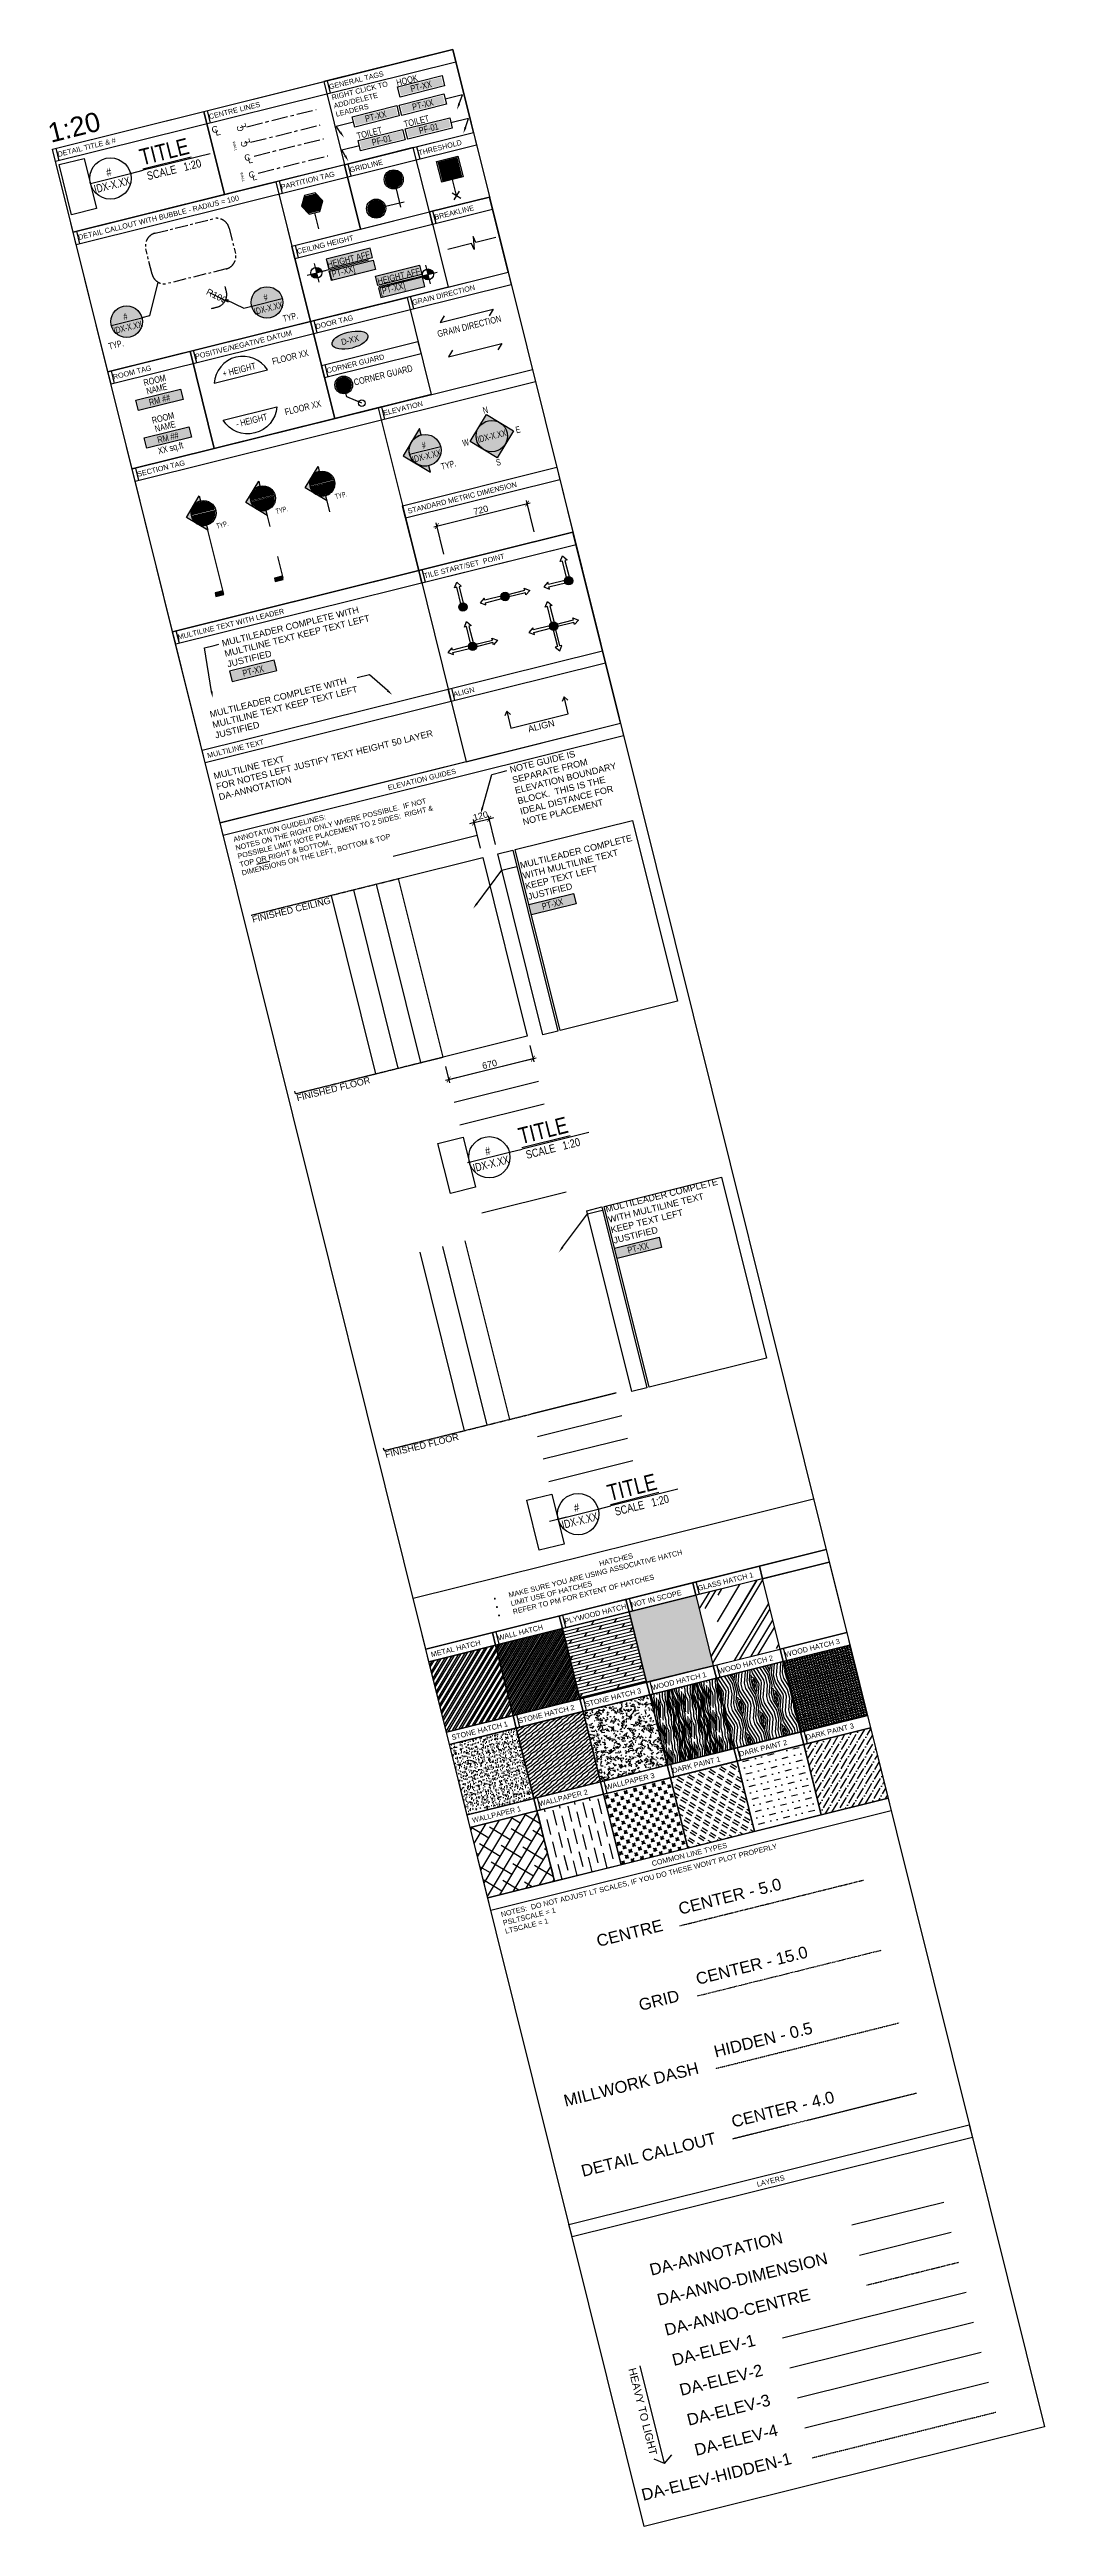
# Model space of a CAD drawing. Header units: inches. Extents: x 122939 to 389145, y 29603 to 574065.
# Drawn here: x 178274 to 185980, y 487459 to 506649 of the extents above; entities that cross this region are included whole.
import ezdxf
from ezdxf import colors
from ezdxf.entities.mleader import LeaderData, LeaderLine
from ezdxf.enums import TextEntityAlignment as Align
from ezdxf.math import Vec2, Vec3

# ---------------------------------------------------------------- set-up
doc = ezdxf.new("R2010")
doc.units = ezdxf.units.IN
doc.header["$MEASUREMENT"] = 0
for name, pattern in [('CENTER', [2, 1.25, -0.25, 0.25, -0.25]), ('CENTERX2', [4, 2.5, -0.5, 0.5, -0.5]), ('HIDDEN', [0.375, 0.25, -0.125])]:
    doc.linetypes.add(name, pattern=pattern)
doc.layers.add('A-GLAZ', color=134, linetype='Continuous', lineweight=18)
for name, color, linetype in [('DA-ANNO-CENTER', 1, 'CENTER'), ('DA-ANNO-DIMENSION', 1, 'Continuous'), ('DA-ANNO-GRIDLINE', 1, 'CENTERX2'), ('DA-ANNO-GRIDTAG', 2, 'Continuous'), ('DA-ANNO-ROOMTAG', 2, 'Continuous'), ('DA-ANNOTATION', 2, 'Continuous'), ('DA-BP-HATCH', 8, 'Continuous'), ('DA-ELEV-1', 6, 'Continuous'), ('DA-ELEV-2', 3, 'Continuous'), ('DA-ELEV-3', 1, 'Continuous'), ('DA-ELEV-4', 8, 'Continuous'), ('DA-ELEV-6', 6, 'Continuous'), ('DA-ELEV-HATCH', 8, 'Continuous'), ('DA-ELEV-HIDDEN-1', 1, 'HIDDEN'), ('DA-TITLEBLOCK', 3, 'Continuous')]:
    doc.layers.add(name, color=color, linetype=linetype)
doc.styles.add('ARIAL', font='arial.ttf')
doc.styles.add('DA', font='arial.ttf')
doc.styles.add('DA-dim', font='arial.ttf')
doc.styles.add('DA-NOTE', font='arial.ttf', dxfattribs={"height": 1})
doc.styles.add('DA-NOTE_0.60', font='arial.ttf', dxfattribs={"width": 0.6})
doc.styles.add('DA-NOTE_0.80', font='arial.ttf', dxfattribs={"width": 0.8, "height": 1})
doc.styles.add('DA-notes', font='arial.ttf')
doc.styles.get("Standard").update_dxf_attribs({"font": 'arial.ttf'})
doc.dimstyles.new('DA-20', dxfattribs={"dimtxt": 50, "dimasz": 37.5, "dimexe": 25, "dimexo": 75, "dimgap": 12.5, "dimtad": 1, "dimdec": 0, "dimrnd": 5, "dimdsep": 46, "dimtxsty": 'DA-dim', "dimblk": 'ARCHTICK', "dimcen": 4, "dimdle": 25, "dimadec": 0, "dimazin": 0, "dimtfac": 1, "dimtdec": 0, "dimtix": 1, "dimtmove": 2, "dimatfit": 3, "dimfxl": 1, "dimarcsym": 0})
doc.dimstyles.new('DA-DIM 1_1', dxfattribs={"dimtxt": 0.09375, "dimasz": 0.070312, "dimexe": 0.09375, "dimexo": 0.09375, "dimgap": 0.046875, "dimtad": 1, "dimdec": 3, "dimzin": 3, "dimdsep": 46, "dimlunit": 4, "dimtxsty": 'ARIAL', "dimblk": 'ARCHTICK', "dimcen": 4, "dimdle": 0.09375, "dimclrd": 256, "dimclre": 256, "dimclrt": 256, "dimadec": 0, "dimazin": 0, "dimtfac": 1, "dimtdec": 3, "dimtix": 1, "dimtmove": 2, "dimatfit": 3, "dimfxl": 1, "dimfrac": 2, "dimtolj": 1, "dimtzin": 0, "dimlwd": -1, "dimlwe": -1, "dimarcsym": 0})

msp = doc.modelspace()

# ---------------------------------------------------------------- texts
at = {"style": 'ARIAL'}
msp.add_text('1:20', height=150, rotation=13.9714233, dxfattribs=at).set_placement((178284.57, 505926.277, 0))
at = {"color": 7, "char_height": 40, "rotation": 13.9714233, "style": 'ARIAL'}
for s, width, gutter_width, insert, attachment_point in [('GENERAL TAGS ', 881.16399, 200, (180433.701, 506378.538, 0), 1), ('CENTRE LINES', 599.77756, 200, (179504.197, 506147.279, 0), 1), ('DETAIL TITLE & #', 483.65515, 200, (178331.833, 505855.597, 0), 1), ('THRESHOLD', 483.65515, 200, (181126.542, 505867.536, 0), 1), ('PARTITION TAG', 599.77756, 200, (180061.085, 505602.452, 0), 1), ('GRIDLINE', 483.65515, 200, (180593.813, 505734.994, 0), 1), ('DETAIL CALLOUT WITH BUBBLE - RADIUS = 100', 1448.82736, 200, (178491.946, 505212.053, 0), 1), ('BREAKLINE', 483.65515, 200, (181250.746, 505368.319, 0), 1), ('CEILING HEIGHT', 483.65515, 200, (180185.29, 505103.235, 0), 1), ('GRAIN DIRECTION', 599.77756, 200, (181077.841, 504707.009, 0), 1), ('DOOR TAG', 599.77756, 200, (180330.152, 504520.985, 0), 1), ('POSITIVE/NEGATIVE DATUM', 1156.83683, 200, (179397.148, 504288.855, 0), 1), ('ROOM TAG', 599.77756, 200, (178761.013, 504130.586, 0), 1), ('CORNER GUARD', 599.77756, 200, (180415.127, 504179.445, 0), 1), ('ELEVATION ', 599.77756, 200, (180854.349, 503851.594, 0), 1), ('SECTION TAG', 599.77756, 200, (178948.405, 503377.399, 0), 1), ('STANDARD METRIC DIMENSION', 891.52689, 4, (181043.353, 503091.928, 0), 1), ('TILE START/SET  POINT', 891.52689, 4, (181168.351, 502589.519, 0), 1), ('MULTILINE TEXT WITH LEADER', 891.52689, 4, (179262.407, 502115.323, 0), 1), ('ALIGN', 891.52689, 4, (181396.785, 501671.372, 0), 1), ('MULTILINE TEXT', 891.52689, 4, (179490.841, 501197.176, 0), 1), ('ELEVATION GUIDES', 978.98229, 4, (181153.022, 501013.972, 0), 2), ('HATCHES \\P\\pxi-3,l3,ql,t3;{\\fSymbol|b0|i0|c2|p18;·^I}MAKE SURE YOU ARE USING ASSOCIATIVE HATCH\\P{\\fSymbol|b0|i0|c2|p18;·^I}LIMIT USE OF HATCHES\\P{\\fSymbol|b0|i0|c2|p18;·^I}REFER TO PM FOR EXTENT OF HATCHES', 1987.63796, 4, (182657.022, 494968.915, 0), 2), ('GLASS HATCH 1', 786.18722, 4, (183290.768, 494746.611, 0), 1), ('PLYWOOD HATCH', 786.18722, 4, (182257.226, 494489.467, 0), 1), ('NOT IN SCOPE', 786.18722, 4, (182773.997, 494618.039, 0), 1), ('WALL HATCH', 786.18722, 4, (181740.455, 494360.895, 0), 1), ('METAL HATCH', 786.18722, 4, (181223.684, 494232.324, 0), 1), ('WOOD HATCH 2', 786.18722, 4, (183450.557, 494104.369, 0), 1), ('WOOD HATCH 3', 786.18722, 4, (183967.328, 494232.941, 0), 1), ('WOOD HATCH 1', 786.18722, 4, (182933.786, 493975.797, 0), 1), ('STONE HATCH 2', 786.18722, 4, (181900.244, 493718.653, 0), 1), ('STONE HATCH 3', 786.18722, 4, (182417.015, 493847.225, 0), 1), ('STONE HATCH 1', 786.18722, 4, (181383.473, 493590.082, 0), 1), ('DARK PAINT 3', 786.18722, 4, (184127.117, 493590.699, 0), 1), ('DARK PAINT 1', 786.18722, 4, (183093.575, 493333.555, 0), 1), ('DARK PAINT 2', 786.18722, 4, (183610.346, 493462.127, 0), 1), ('WALLPAPER 3', 786.18722, 4, (182576.804, 493204.983, 0), 1), ('WALLPAPER 1', 786.18722, 4, (181543.261, 492947.84, 0), 1), ('WALLPAPER 2', 786.18722, 4, (182060.033, 493076.411, 0), 1), ('COMMON LINE TYPES', 1987.63796, 4, (183225.166, 492685.364, 0), 2), ('LAYERS', 1987.63796, 4, (183854.646, 490155.279, 0), 2)]:
    msp.add_mtext_dynamic_manual_height_columns(s, width=width, gutter_width=gutter_width, heights=[0], dxfattribs=dict(at, insert=insert, attachment_point=attachment_point))
at = {"color": 7, "char_height": 40, "attachment_point": 1, "rotation": 13.9714233, "style": 'ARIAL'}
for s, insert, width in [('RIGHT CLICK TO\\PADD/DELETE \\PLEADERS', (180454.159, 506296.307, 0), 1560.40477), ('ANNOTATION GUIDELINES:\\PNOTES ON THE RIGHT ONLY WHERE POSSIBLE.  IF NOT POSSIBLE LIMIT NOTE PLACEMENT TO 2 SIDES:  RIGHT & TOP {\\LOR} RIGHT & BOTTOM.  \\PDIMENSIONS ON THE LEFT, BOTTOM & TOP', (179693.445, 500547.093, 0), 1560.40477), ("NOTES:  DO NOT ADJUST LT SCALES, IF YOU DO THESE WON'T PLOT PROPERLY\\PPSLTSCALE = 1\\PLTSCALE = 1", (181765.589, 492218.484, 0), 3126.69544)]:
    msp.add_mtext(s, dxfattribs=dict(at, insert=insert, width=width))
at = {"layer": 'DA-ANNO-CENTER', "char_height": 91.44, "attachment_point": 4, "rotation": 13.9714233, "style": 'DA-NOTE'}
for s, insert in [('CENTER - 5.0', (183147.187, 492241.489, 0)), ('DA-ANNO-CENTRE', (183039.654, 488978.861, 0))]:
    msp.add_mtext_dynamic_manual_height_columns(s, width=988.56416, gutter_width=8, heights=[0], dxfattribs=dict(at, insert=insert))
at = {"layer": 'DA-ANNO-DIMENSION', "insert": (182981.708, 489211.761, 0), "char_height": 91.44, "attachment_point": 4, "rotation": 13.9714233, "style": 'DA-NOTE'}
msp.add_mtext_dynamic_manual_height_columns('DA-ANNO-DIMENSION', width=988.56416, gutter_width=8, heights=[0], dxfattribs=at)
at = {"layer": 'DA-ANNO-GRIDLINE', "char_height": 91.44, "attachment_point": 4, "rotation": 13.9714233, "style": 'DA-NOTE'}
for s, width, insert in [('CENTRE', 988.56416, (182512.593, 491991.928, 0)), ('CENTER - 15.0', 988.56416, (183282.392, 491698.056, 0)), ('GRID', 988.56416, (182839.626, 491496.221, 0)), ('HIDDEN - 0.5', 988.56416, (183422.426, 491135.214, 0)), ('MILLWORK DASH', 1156.75593, (182259.02, 490754.086, 0)), ('CENTER - 4.0', 988.56416, (183557.631, 490591.781, 0)), ('DETAIL CALLOUT', 1156.75593, (182394.225, 490210.653, 0))]:
    msp.add_mtext_dynamic_manual_height_columns(s, width=width, gutter_width=8, heights=[0], dxfattribs=dict(at, insert=insert))
at = {"layer": 'DA-ANNOTATION', "insert": (179539.202, 501042.879, 0), "char_height": 50, "width": 2009.54555, "attachment_point": 1, "rotation": 13.9714233, "style": 'DA-NOTE'}
msp.add_mtext('MULTILINE TEXT\\PFOR NOTES LEFT JUSTIFY TEXT HEIGHT 50 LAYER DA-ANNOTATION', dxfattribs=at)
at = {"layer": 'DA-ANNOTATION', "attachment_point": 4, "style": 'DA-NOTE'}
for s, width, insert, char_height, rotation in [('DA-ANNOTATION', 988.56416, (182923.763, 489444.661, 0), 91.44, 13.9714233), ('\\pxql;HEAVY TO LIGHT', 779.35443, (182784.764, 488685.713, 0), 60, 283.9714233)]:
    msp.add_mtext_dynamic_manual_height_columns(s, width=width, gutter_width=8, heights=[0], dxfattribs=dict(at, insert=insert, char_height=char_height, rotation=rotation))
at = {"layer": 'DA-ELEV-1', "insert": (183097.599, 488745.961, 0), "char_height": 91.44, "attachment_point": 4, "rotation": 13.9714233, "style": 'DA-NOTE'}
msp.add_mtext_dynamic_manual_height_columns('DA-ELEV-1', width=988.56416, gutter_width=8, heights=[0], dxfattribs=at)
at = {"layer": 'DA-ELEV-2', "insert": (183155.212, 488514.396, 0), "char_height": 91.44, "attachment_point": 4, "rotation": 13.9714233, "style": 'DA-NOTE'}
msp.add_mtext_dynamic_manual_height_columns('DA-ELEV-2', width=988.56416, gutter_width=8, heights=[0], dxfattribs=at)
at = {"layer": 'DA-ELEV-3', "insert": (183213.013, 488282.073, 0), "char_height": 91.44, "attachment_point": 4, "rotation": 13.9714233, "style": 'DA-NOTE'}
msp.add_mtext_dynamic_manual_height_columns('DA-ELEV-3', width=988.56416, gutter_width=8, heights=[0], dxfattribs=at)
at = {"layer": 'DA-ELEV-4', "insert": (183270.958, 488049.173, 0), "char_height": 91.44, "attachment_point": 4, "rotation": 13.9714233, "style": 'DA-NOTE'}
msp.add_mtext_dynamic_manual_height_columns('DA-ELEV-4', width=988.56416, gutter_width=8, heights=[0], dxfattribs=at)
at = {"layer": 'DA-ELEV-HIDDEN-1', "insert": (182860.325, 487701.141, 0), "char_height": 91.44, "attachment_point": 4, "rotation": 13.9714233, "style": 'DA-NOTE'}
msp.add_mtext_dynamic_manual_height_columns('DA-ELEV-HIDDEN-1', width=988.56416, gutter_width=8, heights=[0], dxfattribs=at)

# ---------------------------------------------------------------- blocks, each defined once
blk = doc.blocks.new('_ARCHTICK')
at = {"color": 0, "linetype": 'ByBlock', "const_width": 0.15}
blk.add_lwpolyline([(-0.5, -0.5), (0.5, 0.5)], dxfattribs=at)
blk = doc.blocks.new('*D501')
at = {"layer": 'DA-ANNO-DIMENSION', "color": 0, "lineweight": -2, "transparency": 16777216}
blk.add_line((179524, 504762), (179658, 504694), dxfattribs=at)
at = {"layer": 'Defpoints', "color": 0, "transparency": 16777216}
for p in [(179547, 504751), (179636, 504706)]:
    blk.add_point(p, dxfattribs=at)
at = {"layer": 'DA-ANNO-DIMENSION', "color": 0, "lineweight": -2, "transparency": 16777216, "xscale": 37.5, "yscale": 37.5, "zscale": 37.5, "rotation": 333.2298070248252}
blk.add_blockref('_ARCHTICK', (179636, 504706), dxfattribs=at)
at = {"layer": 'DA-ANNO-DIMENSION', "color": 0, "transparency": 16777216, "insert": (179567, 504740), "char_height": 50, "attachment_point": 5, "rotation": 333.2298, "style": 'DA-dim'}
blk.add_mtext('R100', dxfattribs=at)
blk = doc.blocks.new('*U457')
at = {"transparency": 33554687}
h = blk.add_hatch(color=254, dxfattribs=at)
h.dxf.hatch_style = 1
h.paths.add_polyline_path([(-0.084, 0.136), (-0.158, 0), (-0.084, -0.136), (0.084, -0.136), (0.158, 0), (0.084, 0.136)])
blk.add_line((0, -0.146), (0, -0.396))
blk.add_lwpolyline([(-0.084, 0.146), (-0.168, 0), (-0.084, -0.146), (0.084, -0.146), (0.168, 0), (0.084, 0.146)], close=True)
at = {"style": 'DA-NOTE_0.80', "width": 0.8, "flags": 8}
blk.add_attdef('PARTITIONTYPE', text='', height=0.1, dxfattribs=at).set_placement((0, 0), align=Align.MIDDLE_CENTER)
blk = doc.blocks.new('*U454')
for p, q in [((-0.035, 0), (-0.408, 0)), ((0.346, 0), (0.035, 0))]:
    blk.add_line(p, q)
blk.add_lwpolyline([(0.035, 0), (0.017, 0.098), (-0.017, -0.098), (-0.035, 0)])
blk = doc.blocks.new('*U455')
at = {"transparency": 33554687}
h = blk.add_hatch(color=254, dxfattribs=at)
h.dxf.hatch_style = 1
h.paths.add_polyline_path([(-0.156, 0.152), (0.156, 0.152), (0.156, -0.152), (-0.156, -0.152)])
for p, q in [((-0.055, -0.357), (0.055, -0.467)), ((0.055, -0.357), (-0.055, -0.467)), ((0, -0.412), (0, -0.163))]:
    blk.add_line(p, q)
blk.add_lwpolyline([(-0.167, 0.163), (0.167, 0.163), (0.167, -0.163), (-0.167, -0.163)], close=True)
at = {"layer": 'DA-ANNOTATION', "style": 'DA-NOTE_0.80', "width": 0.8}
for tag, p in [('THRESHOLD', (0, 0.081)), ('THRESHOLD#', (0, -0.081))]:
    blk.add_attdef(tag, text='', height=0.1, dxfattribs=at).set_placement(p, align=Align.MIDDLE_CENTER)
blk = doc.blocks.new('*U456')
at = {"transparency": 33554687}
h = blk.add_hatch(color=254, dxfattribs=at)
h.dxf.hatch_style = 1
h.paths.add_polyline_path([(0.681, 0.02), (-0.013, 0.02), (-0.013, 0.168), (0.681, 0.168)])
h = blk.add_hatch(color=256)
h.dxf.hatch_style = 1
edge = h.paths.add_edge_path()
edge.add_line((0.771, 0), (0.854, 0))
edge.add_arc((0.771, 0), 0.0833, 0, 90)
edge.add_line((0.771, 0.083), (0.771, 0))
edge = h.paths.add_edge_path()
edge.add_line((0.771, -0.083), (0.771, 0))
edge.add_line((0.771, 0), (0.688, 0))
edge.add_arc((0.771, 0), 0.0833, 180, 270)
h = blk.add_hatch(color=254, dxfattribs=at)
h.dxf.hatch_style = 1
h.paths.add_polyline_path([(0.681, -0.02), (-0.013, -0.02), (-0.013, -0.168), (0.681, -0.168)])
for p, q in [((0, 0), (0.625, 0)), ((0.625, 0), (0.917, 0)), ((0.625, 0), (0.771, 0)), ((0.771, 0.146), (0.771, -0.146))]:
    blk.add_line(p, q)
blk.add_circle((0.771, 0), 0.0833)
at = {"layer": 'Defpoints'}
for points in [[(0.681, 0.02), (-0.013, 0.02), (-0.013, 0.168), (0.681, 0.168)], [(0.681, -0.02), (-0.013, -0.02), (-0.013, -0.168), (0.681, -0.168)]]:
    blk.add_lwpolyline(points, close=True, dxfattribs=at)
at = {"style": 'DA-NOTE_0.80', "width": 0.8}
blk.add_attdef('CEILINGHEIGHT', text='', height=0.1, dxfattribs=at).set_placement((0, 0), align=Align.BOTTOM_LEFT)
blk.add_attdef('CEILINGFINISH', text='', height=0.1, dxfattribs=at).set_placement((0, -0.027), align=Align.TOP_LEFT)
blk = doc.blocks.new('*U458')
h = blk.add_hatch(color=256)
h.dxf.hatch_style = 1
edge = h.paths.add_edge_path()
edge.add_line((-0.194, 0), (-0.111, 0))
edge.add_arc((-0.194, 0), 0.0833, 0, 90)
edge.add_line((-0.194, 0.083), (-0.194, 0))
edge = h.paths.add_edge_path()
edge.add_line((-0.194, -0.083), (-0.194, 0))
edge.add_line((-0.194, 0), (-0.278, 0))
edge.add_arc((-0.194, 0), 0.0833, 180, 270)
at = {"transparency": 33554687}
h = blk.add_hatch(color=254, dxfattribs=at)
h.dxf.hatch_style = 1
h.paths.add_polyline_path([(0, 0.02), (0.694, 0.02), (0.694, 0.168), (0, 0.168)])
h = blk.add_hatch(color=254, dxfattribs=at)
h.dxf.hatch_style = 1
h.paths.add_polyline_path([(0, -0.02), (0.694, -0.02), (0.694, -0.168), (0, -0.168)])
for p, q in [((-0.34, 0), (-0.049, 0)), ((-0.194, 0.146), (-0.194, -0.146)), ((-0.101, 0), (-0.194, 0)), ((0, 0), (-0.101, 0)), ((0, 0), (0.625, 0))]:
    blk.add_line(p, q)
blk.add_circle((-0.194, 0), 0.0833)
at = {"layer": 'Defpoints'}
for points in [[(0, 0.02), (0.694, 0.02), (0.694, 0.168), (0, 0.168)], [(0, -0.02), (0.694, -0.02), (0.694, -0.168), (0, -0.168)]]:
    blk.add_lwpolyline(points, close=True, dxfattribs=at)
at = {"style": 'DA-NOTE_0.80', "width": 0.8}
blk.add_attdef('CEILINGHEIGHT', text='', height=0.1, dxfattribs=at).set_placement((0, 0), align=Align.BOTTOM_LEFT)
blk.add_attdef('CEILINGFINISH', text='', height=0.1, dxfattribs=at).set_placement((0, -0.027), align=Align.TOP_LEFT)
blk = doc.blocks.new('DA - Datum Line_NEW')
blk.add_lwpolyline([(0.421, 0, 0.727273), (-0.421, 0)], format="xyb", close=True)
at = {"style": 'DA-NOTE_0.80', "width": 0.8}
blk.add_attdef('HEIGHT', text='', height=0.1, dxfattribs=at).set_placement((0, 0.108), align=Align.MIDDLE_CENTER)
blk.add_attdef('FLOOR', text='', height=0.1, dxfattribs=at).set_placement((0.521, 0.108), align=Align.MIDDLE_LEFT)
blk = doc.blocks.new('*U459')
blk.add_lwpolyline([(0.421, 0, -0.727273), (-0.421, 0)], format="xyb", close=True)
at = {"style": 'DA-NOTE_0.80', "width": 0.8}
blk.add_attdef('HEIGHT', text='', height=0.1, dxfattribs=at).set_placement((0, -0.108), align=Align.MIDDLE_CENTER)
blk.add_attdef('FLOOR', text='', height=0.1, dxfattribs=at).set_placement((0.521, -0.109), align=Align.MIDDLE_LEFT)
blk = doc.blocks.new('DA - Door Tag_NEW')
h = blk.add_hatch(color=254)
h.dxf.hatch_style = 1
edge = h.paths.add_edge_path()
edge.add_ellipse((0, 0), major_axis=(-0.271, 0), ratio=0.423963, start_angle=0, end_angle=360)
blk.add_ellipse((0, 0), major_axis=(-0.281, 0), ratio=0.444444)
at = {"layer": 'DA-ANNOTATION', "style": 'DA-NOTE_0.80', "width": 0.8, "flags": 8}
blk.add_attdef('DOORTAG', text='', height=0.1, dxfattribs=at).set_placement((0, 0), align=Align.MIDDLE_CENTER)
blk = doc.blocks.new('*U480')
blk.add_lwpolyline([(-0.335, 0.082), (-0.417, 0), (0.417, 0), (0.335, -0.081)])
at = {"style": 'DA-NOTE_0.80', "width": 0.8}
blk.add_attdef('GRAINDIRECTION', text='', height=0.1, dxfattribs=at).set_placement((0, -0.162), align=Align.MIDDLE_CENTER)
blk = doc.blocks.new('*U453')
blk.add_lwpolyline([(-0.335, 0.081), (-0.417, 0), (0.417, 0), (0.335, -0.081)])
at = {"style": 'DA-NOTE_0.80', "width": 0.8}
blk.add_attdef('GRAINDIRECTION', text='', height=0.1, dxfattribs=at).set_placement((0, -0.162), align=Align.MIDDLE_CENTER)
blk = doc.blocks.new('*U461')
at = {"transparency": 33554687}
h = blk.add_hatch(color=254, dxfattribs=at)
h.dxf.hatch_style = 1
edge = h.paths.add_edge_path()
edge.add_arc((0, 0), 0.135, 0, 360)
blk.add_line((0, -0.146), (0, -0.438))
at = {"color": 2}
blk.add_circle((0, 0), 0.146, dxfattribs=at)
at = {"style": 'DA-NOTE_0.80', "width": 0.8, "flags": 8}
blk.add_attdef('GRID', text='', height=0.12, dxfattribs=at).set_placement((0, 0), align=Align.MIDDLE_CENTER)
blk = doc.blocks.new('*U462')
at = {"transparency": 33554687}
h = blk.add_hatch(color=254, dxfattribs=at)
h.dxf.hatch_style = 1
edge = h.paths.add_edge_path()
edge.add_arc((0, 0), 0.135, 0, 360)
blk.add_line((0.146, 0), (0.438, 0))
at = {"color": 2}
blk.add_circle((0, 0), 0.146, dxfattribs=at)
at = {"style": 'DA-NOTE_0.80', "width": 0.8, "flags": 8}
blk.add_attdef('GRID', text='', height=0.12, dxfattribs=at).set_placement((0, 0), align=Align.MIDDLE_CENTER)
blk = doc.blocks.new('*U452')
at = {"transparency": 16777216}
h = blk.add_hatch(color=254, dxfattribs=at)
h.dxf.hatch_style = 1
h.paths.add_polyline_path([(-0.3399, 0.1524), (0.3399, 0.1524), (0.3399, 0.0101), (-0.3399, 0.0101)])
blk.add_lwpolyline([(-0.35, 0.1625), (0.35, 0.1625), (0.35, 0), (-0.35, 0)], close=True, dxfattribs=at)
at = {"layer": 'DA-ANNOTATION', "transparency": 16777216, "style": 'DA-NOTE_0.80', "width": 0.8}
blk.add_attdef('FINISHTAG', text='', height=0.1, dxfattribs=at).set_placement((0, 0.08125), align=Align.MIDDLE_CENTER)
blk = doc.blocks.new('*U465')
at = {"layer": 'DA-ANNOTATION', "linetype": 'HIDDEN', "ltscale": 0.5}
for p, q in [((-58.89, 71.25), (0, 71.25)), ((-58.89, 0), (0, 0))]:
    blk.add_line(p, q, dxfattribs=at)
at = {"layer": 'DA-ELEV-1'}
blk.add_lwpolyline([(0, 71.25), (33.62, 71.25), (33.62, 0), (0, 0)], close=True, dxfattribs=at)
at = {"layer": 'Defpoints', "ltscale": 15}
for p, q in [((-0.67, -42), (0.67, -42)), ((0, -41.38), (0, -42.62))]:
    blk.add_line(p, q, dxfattribs=at)
at = {"layer": 'Defpoints', "color": 251, "ltscale": 15, "true_color": 0x636466}
for points in [[(0, 80.25), (33.62, 80.25)], [(-27, 71.25), (-27, 0)], [(-18, 71.25), (-18, 0)], [(-9, 71.25), (-9, 0)], [(-58.89, 0), (-58.89, 0.97)], [(-39.97, 0), (0, 0)], [(0, -9), (33.62, -9)], [(0, -18), (33.62, -18)], [(0, -27), (33.62, -27)]]:
    blk.add_lwpolyline(points, dxfattribs=at)
at = {"layer": 'DA-ANNOTATION', "char_height": 2.5, "attachment_point": 1, "style": 'DA-NOTE'}
for s, width, insert in [('FINISHED CEILING', 2930.3507, (-58.89, 70.75)), ('\\pxql;FINISHED FLOOR', 2699.1556, (-58.89, -0.5))]:
    blk.add_mtext_dynamic_manual_height_columns(s, width=width, gutter_width=0, heights=[809.85], dxfattribs=dict(at, insert=insert))
blk = doc.blocks.new('DA - Room Tag_NEW')
at = {"transparency": 33554687}
h = blk.add_hatch(color=254, dxfattribs=at)
h.dxf.hatch_style = 1
h.paths.add_polyline_path([(-0.339, -0.011), (0.339, -0.011), (0.339, -0.1515), (-0.339, -0.1515)])
blk.add_lwpolyline([(-0.35, 0), (0.35, 0), (0.35, -0.1625), (-0.35, -0.1625)], close=True)
at = {"layer": 'DA-ANNOTATION', "style": 'DA-NOTE_0.80', "width": 0.8}
for tag, p in [('RM_NAME_1', (0, 0.14875)), ('RM_NAME_2', (0, 0.01375)), ('AREA', (0, -0.325))]:
    blk.add_attdef(tag, text='', height=0.1, dxfattribs=at).set_placement(p, align=Align.BOTTOM_CENTER)
blk.add_attdef('RM_NUMBER', text='', height=0.1, dxfattribs=at).set_placement((0, -0.08125), align=Align.MIDDLE_CENTER)
blk = doc.blocks.new('*U464')
at = {"layer": 'Defpoints', "color": 251, "true_color": 0x636466}
for points in [[(1200, -7221), (600, -7221), (600, 0), (1200, 0)], [(1293, 0), (5975, 0), (5975, -7221), (1293, -7221)]]:
    blk.add_lwpolyline(points, close=True, dxfattribs=at)
blk = doc.blocks.new('*U485')
h = blk.add_hatch(color=256)
h.dxf.hatch_style = 1
edge = h.paths.add_edge_path()
edge.add_line((0, 0.269), (0, 0.19))
edge.add_arc((0, 0), 0.19, 90, 270)
edge.add_line((0, -0.19), (0, -0.269))
edge.add_line((0, -0.269), (-0.269, 0))
edge.add_line((-0.269, 0), (0, 0.269))
at = {"transparency": 33554687}
h = blk.add_hatch(color=254, dxfattribs=at)
h.dxf.hatch_style = 1
edge = h.paths.add_edge_path()
edge.add_line((0.18, 0.01), (-0.18, 0.01))
edge.add_arc((0, 0), 0.18, 3.2272, 176.7728, ccw=False)
h = blk.add_hatch(color=254, dxfattribs=at)
h.dxf.hatch_style = 1
edge = h.paths.add_edge_path()
edge.add_line((0.18, -0.01), (-0.18, -0.01))
edge.add_arc((0, 0), 0.18, 183.2272, 356.7728)
h = blk.add_hatch(color=256)
h.dxf.hatch_style = 1
h.paths.add_polyline_path([(0, -1.224), (-0.125, -1.224), (-0.125, -1.278), (0, -1.278)])
for p, q in [((-0.19, 0), (0.19, 0)), ((0, -1.251), (0, -0.25))]:
    blk.add_line(p, q)
blk.add_lwpolyline([(0, 0.269), (0, 0.19, 1), (0, -0.19), (0, -0.269), (-0.269, 0)], format="xyb", close=True)
blk.add_lwpolyline([(0, -1.224), (-0.125, -1.224), (-0.125, -1.278), (0, -1.278)], close=True)
blk.add_circle((0, 0), 0.19)
at = {"style": 'DA-NOTE_0.60', "width": 0.6}
blk.add_attdef('VIEWPORT', text='', height=0.08, dxfattribs=at).set_placement((0, 0), align=Align.BOTTOM_CENTER)
blk.add_attdef('SHEET', text='', height=0.08, dxfattribs=at).set_placement((0, -0.031), align=Align.TOP_CENTER)
blk.add_attdef('NOTE', text='', height=0.08, dxfattribs=at).set_placement((0.142, -0.306), align=Align.BOTTOM_LEFT)
blk = doc.blocks.new('*U481')
for points in [[(1.16, -1.64), (0, 0), (-1.16, -1.64)], [(0, 0), (0, -6.78), (22.88, -6.78), (22.88, 0)], [(24.05, -1.64), (22.88, 0), (21.72, -1.64)]]:
    blk.add_lwpolyline(points)
at = {"style": 'DA-notes', "flags": 8}
blk.add_attdef('ALIGN', text='', height=2.5, dxfattribs=at).set_placement((11.57, -8.83), align=Align.MIDDLE_CENTER)
blk = doc.blocks.new('*U463')
h = blk.add_hatch(color=256)
h.dxf.hatch_style = 1
edge = h.paths.add_edge_path()
edge.add_line((0, -0.344), (0, -0.243))
edge.add_arc((0, 0), 0.243, 90, 270, ccw=False)
edge.add_line((0, 0.243), (0, 0.344))
edge.add_line((0, 0.344), (-0.344, 0))
edge.add_line((-0.344, 0), (0, -0.344))
at = {"layer": 'DA-ANNOTATION', "transparency": 33554687}
h = blk.add_hatch(color=254, dxfattribs=at)
h.dxf.hatch_style = 1
edge = h.paths.add_edge_path()
edge.add_line((-0.233, 0.01), (0.233, 0.01))
edge.add_arc((0, 0.002), 0.233, 1.946, 178.054)
h = blk.add_hatch(color=254, dxfattribs=at)
h.dxf.hatch_style = 1
edge = h.paths.add_edge_path()
edge.add_line((-0.233, -0.01), (0.233, -0.01))
edge.add_arc((0, -0.002), 0.233, 181.946, 358.054, ccw=False)
blk.add_line((-0.243, 0), (0.243, 0))
blk.add_lwpolyline([(0, -0.344), (0, -0.243, -1), (0, 0.243), (0, 0.344), (-0.344, 0)], format="xyb", close=True)
blk.add_circle((0, 0), 0.243)
at = {"style": 'DA-NOTE_0.60', "width": 0.6}
blk.add_attdef('VIEWPORT', text='', height=0.1, dxfattribs=at).set_placement((0, 0), align=Align.BOTTOM_CENTER)
blk.add_attdef('SHEET', text='', height=0.1, dxfattribs=at).set_placement((0, -0.039), align=Align.TOP_CENTER)
blk.add_attdef('NOTE', text='', height=0.1, dxfattribs=at).set_placement((0.177, -0.382), align=Align.BOTTOM_LEFT)
blk = doc.blocks.new('*D495')
at = {"layer": 'DA-ANNO-DIMENSION', "color": 0, "lineweight": -2, "transparency": 16777216}
for p, q in [((181340, 498771), (181371, 498644)), ((181341, 498663), (182042, 498837)), ((181993, 498933), (182024, 498807))]:
    blk.add_line(p, q, dxfattribs=at)
at = {"layer": 'Defpoints', "color": 0, "transparency": 16777216}
for p in [(181974, 499006), (181322, 498843), (182018, 498831)]:
    blk.add_point(p, dxfattribs=at)
at = {"layer": 'DA-ANNO-DIMENSION', "color": 0, "lineweight": -2, "transparency": 16777216, "xscale": 37.5, "yscale": 37.5, "zscale": 37.5}
for p, rotation in [((182018, 498831), 13.97142328439375), ((181365, 498669), 193.9714232843937)]:
    blk.add_blockref('_ARCHTICK', p, dxfattribs=dict(at, rotation=rotation))
at = {"layer": 'DA-ANNO-DIMENSION', "color": 0, "transparency": 16777216, "insert": (181682, 498787), "char_height": 50, "attachment_point": 5, "rotation": 13.9714, "style": 'DA-dim'}
blk.add_mtext('670', dxfattribs=at)
blk = doc.blocks.new('DA - Multi Elevation Callout_NEW')
h = blk.add_hatch(color=256)
h.dxf.hatch_style = 1
h.paths.add_polyline_path([(0, 0.34), (0.34, 0), (0, -0.34), (-0.34, 0)])
edge = h.paths.add_edge_path(flags=16)
edge.add_arc((0, 0), 0.24, 0, 360)
at = {"layer": 'DA-BP-HATCH', "transparency": 33554687}
h = blk.add_hatch(color=254, dxfattribs=at)
h.dxf.hatch_style = 1
edge = h.paths.add_edge_path()
edge.add_arc((0, 0), 0.232, 0, 360)
blk.add_lwpolyline([(0, 0.34), (0.34, 0), (0, -0.34), (-0.34, 0)], close=True)
blk.add_circle((0, 0), 0.24)
at = {"style": 'DA-NOTE_0.60', "width": 0.6}
for tag, p in [('VIEWPORT_N', (0, 0.41)), ('VIEWPORT_W', (-0.41, 0)), ('SHEET', (0, 0)), ('VIEWPORT_E', (0.41, 0)), ('VIEWPORT_S', (0, -0.41))]:
    blk.add_attdef(tag, text='', height=0.1, dxfattribs=at).set_placement(p, align=Align.MIDDLE_CENTER)
blk = doc.blocks.new('*D496')
at = {"layer": 'DA-ANNO-DIMENSION', "color": 0, "lineweight": -2, "transparency": 16777216}
for p, q in [((181250, 502951), (181997, 503137)), ((182027, 502912), (181967, 503155)), ((181328, 502739), (181268, 502981))]:
    blk.add_line(p, q, dxfattribs=at)
at = {"layer": 'Defpoints', "color": 0, "transparency": 16777216}
for p in [(181973, 503131), (182045, 502840), (181346, 502666)]:
    blk.add_point(p, dxfattribs=at)
at = {"layer": 'DA-ANNO-DIMENSION', "color": 0, "lineweight": -2, "transparency": 16777216, "xscale": 37.5, "yscale": 37.5, "zscale": 37.5}
for p, rotation in [((181973, 503131), 13.97142328439375), ((181274, 502957), 193.9714232843937)]:
    blk.add_blockref('_ARCHTICK', p, dxfattribs=dict(at, rotation=rotation))
at = {"layer": 'DA-ANNO-DIMENSION', "color": 0, "transparency": 16777216, "insert": (181614, 503081), "char_height": 50, "attachment_point": 5, "rotation": 13.9714, "style": 'DA-dim'}
blk.add_mtext('720', dxfattribs=at)
blk = doc.blocks.new('DA - FINISH TAG_TEST')
at = {"transparency": 16777216}
h = blk.add_hatch(color=254, dxfattribs=at)
h.dxf.hatch_style = 1
h.paths.add_polyline_path([(-0.33, 0.1425), (0.33, 0.1425), (0.33, 0.02), (-0.33, 0.02)])
blk.add_lwpolyline([(-0.35, 0.1625), (0.35, 0.1625), (0.35, 0), (-0.35, 0)], close=True, dxfattribs=at)
at = {"transparency": 16777216, "style": 'DA-NOTE_0.80', "width": 0.8}
blk.add_attdef('NOTE', (-0.35, 0.1825), '', height=0.1, dxfattribs=at)
at = {"layer": 'DA-ANNOTATION', "transparency": 16777216, "style": 'DA-NOTE_0.80', "width": 0.8}
blk.add_attdef('FINISHTAG', text='', height=0.1, dxfattribs=at).set_placement((0, 0.08125), align=Align.MIDDLE_CENTER)
blk = doc.blocks.new('*U479')
at = {"layer": 'DA-ANNOTATION', "linetype": 'HIDDEN', "ltscale": 0.5}
blk.add_line((-59, 0), (0, 0), dxfattribs=at)
at = {"layer": 'DA-ELEV-1'}
blk.add_lwpolyline([(0, 0), (33.62, 0), (33.62, 0), (0, 0)], close=True, dxfattribs=at)
at = {"layer": 'DA-ELEV-6'}
blk.add_lwpolyline([(0, 0), (33.62, 0), (33.62, 0), (0, 0)], close=True, dxfattribs=at)
at = {"layer": 'Defpoints', "ltscale": 15}
for p, q in [((-3.36, -42), (3.36, -42)), ((0, -38.89), (0, -45.11))]:
    blk.add_line(p, q, dxfattribs=at)
at = {"layer": 'Defpoints', "color": 251, "ltscale": 15, "true_color": 0x636466}
for points in [[(0, 80.25), (33.62, 80.25)], [(-27, 71.25), (-27, 0)], [(-18, 71.25), (-18, 0)], [(-9, 71.25), (-9, 0)], [(-59, 0), (-59, 1)], [(0, -9), (33.62, -9)], [(0, -18), (33.62, -18)], [(0, -27), (33.62, -27)]]:
    blk.add_lwpolyline(points, dxfattribs=at)
at = {"layer": 'DA-ANNOTATION', "insert": (-59, -0.41), "char_height": 2.5, "attachment_point": 1, "style": 'DA-NOTE'}
blk.add_mtext_dynamic_manual_height_columns('\\pxql;FINISHED FLOOR', width=2699.1556, gutter_width=0, heights=[809.85], dxfattribs=at)
blk = doc.blocks.new('*U482')
at = {"layer": 'DA-ANNOTATION', "color": 5, "linetype": 'CENTER', "ltscale": 4}
blk.add_lwpolyline([(5, 13.33), (28.28, 13.33, -0.414214), (33.28, 8.33), (33.28, -1.75, -0.414214), (28.28, -6.75), (5, -6.75, -0.414214), (0, -1.75), (0, 8.33, -0.414214)], format="xyb", close=True, dxfattribs=at)
blk = doc.blocks.new('*U467')
at = {"transparency": 33554687}
h = blk.add_hatch(color=256, dxfattribs=at)
h.dxf.hatch_style = 1
edge = h.paths.add_edge_path()
edge.add_arc((0, 0), 1.63, 0, 360)
for points in [[(-0.49, 0.85), (-0.49, 7.98), (-1.34, 7.98), (0, 9.89)], [(0, 9.89), (1.34, 7.98), (0.49, 7.98), (0.49, 0.85)], [(-0.85, 0.49), (-7.98, 0.49), (-7.98, 1.34), (-9.89, 0)], [(0.85, 0.49), (7.98, 0.49), (7.98, 1.34), (9.89, 0)], [(9.89, 0), (7.98, -1.34), (7.98, -0.49), (0.85, -0.49)], [(-9.89, 0), (-7.98, -1.34), (-7.98, -0.49), (-0.85, -0.49)]]:
    blk.add_lwpolyline(points)
blk.add_circle((0, 0), 1.63)
blk = doc.blocks.new('*U477')
h = blk.add_hatch(color=256)
h.dxf.hatch_style = 1
edge = h.paths.add_edge_path()
edge.add_line((0, 0.269), (0, 0.19))
edge.add_arc((0, 0), 0.19, 90, 270)
edge.add_line((0, -0.19), (0, -0.269))
edge.add_line((0, -0.269), (-0.269, 0))
edge.add_line((-0.269, 0), (0, 0.269))
at = {"transparency": 33554687}
h = blk.add_hatch(color=254, dxfattribs=at)
h.dxf.hatch_style = 1
edge = h.paths.add_edge_path()
edge.add_line((0.18, 0.01), (-0.18, 0.01))
edge.add_arc((0, 0), 0.18, 3.2272, 176.7728, ccw=False)
h = blk.add_hatch(color=254, dxfattribs=at)
h.dxf.hatch_style = 1
edge = h.paths.add_edge_path()
edge.add_line((0.18, -0.01), (-0.18, -0.01))
edge.add_arc((0, 0), 0.18, 183.2272, 356.7728)
h = blk.add_hatch(color=256)
h.dxf.hatch_style = 1
h.paths.add_polyline_path([(0, -1.223), (-0.125, -1.223), (-0.125, -1.277), (0, -1.277)])
for p, q in [((-0.19, 0), (0.19, 0)), ((0, -0.19), (0, -0.443)), ((0, -0.917), (0, -1.25))]:
    blk.add_line(p, q)
blk.add_lwpolyline([(0, 0.269), (0, 0.19, 1), (0, -0.19), (0, -0.269), (-0.269, 0)], format="xyb", close=True)
blk.add_lwpolyline([(0, -1.223), (-0.125, -1.223), (-0.125, -1.277), (0, -1.277)], close=True)
blk.add_circle((0, 0), 0.19)
at = {"style": 'DA-NOTE_0.60', "width": 0.6}
blk.add_attdef('VIEWPORT', text='', height=0.08, dxfattribs=at).set_placement((0, 0), align=Align.BOTTOM_CENTER)
blk.add_attdef('SHEET', text='', height=0.08, dxfattribs=at).set_placement((0, -0.031), align=Align.TOP_CENTER)
blk.add_attdef('NOTE', text='', height=0.08, dxfattribs=at).set_placement((0.142, -0.306), align=Align.BOTTOM_LEFT)
blk = doc.blocks.new('*U483')
at = {"transparency": 33554687}
h = blk.add_hatch(color=254, dxfattribs=at)
h.dxf.hatch_style = 1
edge = h.paths.add_edge_path()
edge.add_line((-0.231, 0.009), (0.231, 0.009))
edge.add_arc((0, 0), 0.231, 2.2052, 177.7948)
h = blk.add_hatch(color=254, dxfattribs=at)
h.dxf.hatch_style = 1
edge = h.paths.add_edge_path()
edge.add_line((-0.231, -0.009), (0.231, -0.009))
edge.add_arc((0, 0), 0.231, 182.2052, 357.7948, ccw=False)
blk.add_line((-0.24, 0), (0.24, 0))
blk.add_lwpolyline([(0.609, 0.471), (0.361, 0), (0.24, 0)])
blk.add_circle((0, 0), 0.24)
at = {"style": 'DA-NOTE_0.60', "width": 0.6}
blk.add_attdef('VIEWPORT', text='', height=0.1, dxfattribs=at).set_placement((0, 0), align=Align.BOTTOM_CENTER)
blk.add_attdef('NOTE', text='', height=0.1, dxfattribs=at).set_placement((-0.358, -0.382), align=Align.BOTTOM_LEFT)
blk.add_attdef('SHEET', text='', height=0.1, dxfattribs=at).set_placement((0, -0.039), align=Align.TOP_CENTER)
blk = doc.blocks.new('*U484')
at = {"transparency": 33554687}
h = blk.add_hatch(color=254, dxfattribs=at)
h.dxf.hatch_style = 1
edge = h.paths.add_edge_path()
edge.add_line((-0.231, 0.009), (0.231, 0.009))
edge.add_arc((0, 0), 0.231, 2.2052, 177.7948)
h = blk.add_hatch(color=254, dxfattribs=at)
h.dxf.hatch_style = 1
edge = h.paths.add_edge_path()
edge.add_line((-0.231, -0.009), (0.231, -0.009))
edge.add_arc((0, 0), 0.231, 182.2052, 357.7948, ccw=False)
blk.add_line((-0.24, 0), (0.24, 0))
blk.add_lwpolyline([(-0.598, 0.195), (-0.361, 0), (-0.24, 0)])
blk.add_circle((0, 0), 0.24)
at = {"style": 'DA-NOTE_0.60', "width": 0.6}
blk.add_attdef('VIEWPORT', text='', height=0.1, dxfattribs=at).set_placement((0, 0), align=Align.BOTTOM_CENTER)
blk.add_attdef('SHEET', text='', height=0.1, dxfattribs=at).set_placement((0, -0.039), align=Align.TOP_CENTER)
blk.add_attdef('NOTE', text='', height=0.1, dxfattribs=at).set_placement((0.177, -0.382), align=Align.BOTTOM_LEFT)
blk = doc.blocks.new('*U476')
at = {"transparency": 33554687}
h = blk.add_hatch(color=256, dxfattribs=at)
h.dxf.hatch_style = 1
edge = h.paths.add_edge_path()
edge.add_arc((0, 0), 1.63, 0, 360)
for points in [[(-0.49, 0.85), (-0.49, 7.98), (-1.34, 7.98), (0, 9.89)], [(0, 9.89), (1.34, 7.98), (0.49, 7.98), (0.49, 0.85)]]:
    blk.add_lwpolyline(points)
blk.add_circle((0, 0), 1.63)
blk = doc.blocks.new('*U478')
h = blk.add_hatch(color=256)
h.dxf.hatch_style = 1
edge = h.paths.add_edge_path()
edge.add_line((0, 0.269), (0, 0.19))
edge.add_arc((0, 0), 0.19, 90, 270)
edge.add_line((0, -0.19), (0, -0.269))
edge.add_line((0, -0.269), (-0.269, 0))
edge.add_line((-0.269, 0), (0, 0.269))
at = {"transparency": 33554687}
h = blk.add_hatch(color=254, dxfattribs=at)
h.dxf.hatch_style = 1
edge = h.paths.add_edge_path()
edge.add_line((0.18, 0.01), (-0.18, 0.01))
edge.add_arc((0, 0), 0.18, 3.2272, 176.7728, ccw=False)
h = blk.add_hatch(color=254, dxfattribs=at)
h.dxf.hatch_style = 1
edge = h.paths.add_edge_path()
edge.add_line((0.18, -0.01), (-0.18, -0.01))
edge.add_arc((0, 0), 0.18, 183.2272, 356.7728)
for p, q in [((-0.19, 0), (0.19, 0)), ((-0.19, 0), (0.19, 0)), ((0, -0.19), (0, -0.443))]:
    blk.add_line(p, q)
blk.add_lwpolyline([(0, 0.269), (0, 0.19, 1), (0, -0.19), (0, -0.269), (-0.269, 0)], format="xyb", close=True)
blk.add_circle((0, 0), 0.19)
blk.add_arc((0, 0), 0.19, 180, 0)
at = {"style": 'DA-NOTE_0.60', "width": 0.6}
blk.add_attdef('VIEWPORT', text='', height=0.08, dxfattribs=at).set_placement((0, 0), align=Align.BOTTOM_CENTER)
blk.add_attdef('SHEET', text='', height=0.08, dxfattribs=at).set_placement((0, -0.031), align=Align.TOP_CENTER)
blk.add_attdef('NOTE', text='', height=0.08, dxfattribs=at).set_placement((0.142, -0.306), align=Align.BOTTOM_LEFT)
blk = doc.blocks.new('*U470')
at = {"char_height": 0.1, "style": 'DA-NOTE'}
for s, insert, attachment_point in [('C', (0, 0.067), 5), ('L', (-0.006, 0.067), 1)]:
    blk.add_mtext_dynamic_manual_height_columns(s, width=0.09375, gutter_width=90, heights=[0], dxfattribs=dict(at, insert=insert, attachment_point=attachment_point))
blk = doc.blocks.new('*U466')
at = {"transparency": 33554687}
h = blk.add_hatch(color=256, dxfattribs=at)
h.dxf.hatch_style = 1
edge = h.paths.add_edge_path()
edge.add_arc((0, 0), 1.63, 0, 360)
for points in [[(-0.85, 0.49), (-7.98, 0.49), (-7.98, 1.34), (-9.89, 0)], [(0.85, 0.49), (7.98, 0.49), (7.98, 1.34), (9.89, 0)], [(9.89, 0), (7.98, -1.34), (7.98, -0.49), (0.85, -0.49)], [(-9.89, 0), (-7.98, -1.34), (-7.98, -0.49), (-0.85, -0.49)]]:
    blk.add_lwpolyline(points)
blk.add_circle((0, 0), 1.63)
blk = doc.blocks.new('*U471')
at = {"layer": 'DA-ANNO-CENTER', "linetype": 'CENTER', "ltscale": 5}
blk.add_line((2.59, 0), (30.32, 0), dxfattribs=at)
at = {"layer": 'DA-ANNO-DIMENSION', "xscale": 24, "yscale": 24, "zscale": 24, "rotation": 90}
blk.add_blockref('*U470', (1.6, 0), dxfattribs=at)
at = {"color": 2, "style": 'DA-NOTE_0.80', "width": 0.8}
for tag, p in [('W2?', (-5.41, 0)), ('W1?', (-3.68, 0))]:
    blk.add_attdef(tag, text='', height=1, rotation=270, dxfattribs=at).set_placement(p, align=Align.MIDDLE_CENTER)
blk = doc.blocks.new('*U473')
at = {"layer": 'DA-ANNO-CENTER', "linetype": 'CENTER', "ltscale": 5}
blk.add_line((2.59, 0), (30.32, 0), dxfattribs=at)
at = {"layer": 'DA-ANNO-DIMENSION', "xscale": 24, "yscale": 24, "zscale": 24, "rotation": 90}
blk.add_blockref('*U470', (1.6, 0), dxfattribs=at)
blk = doc.blocks.new('*U468')
at = {"transparency": 33554687}
h = blk.add_hatch(color=256, dxfattribs=at)
h.dxf.hatch_style = 1
edge = h.paths.add_edge_path()
edge.add_arc((0, 0), 1.63, 0, 360)
for points in [[(-0.49, 0.85), (-0.49, 7.98), (-1.34, 7.98), (0, 9.89)], [(0, 9.89), (1.34, 7.98), (0.49, 7.98), (0.49, 0.85)], [(-0.85, 0.49), (-7.98, 0.49), (-7.98, 1.34), (-9.89, 0)], [(0.85, 0.49), (7.98, 0.49), (7.98, 1.34), (9.89, 0)], [(9.89, 0), (7.98, -1.34), (7.98, -0.49), (0.85, -0.49)], [(-9.89, 0), (-7.98, -1.34), (-7.98, -0.49), (-0.85, -0.49)], [(-0.49, -0.85), (-0.49, -7.98), (-1.34, -7.98), (0, -9.89)], [(0, -9.89), (1.34, -7.98), (0.49, -7.98), (0.49, -0.85)]]:
    blk.add_lwpolyline(points)
blk.add_circle((0, 0), 1.63)
blk = doc.blocks.new('*U469')
at = {"transparency": 33554687}
h = blk.add_hatch(color=256, dxfattribs=at)
h.dxf.hatch_style = 1
edge = h.paths.add_edge_path()
edge.add_arc((0, 0), 1.63, 0, 360)
for points in [[(-0.49, 0.85), (-0.49, 7.98), (-1.34, 7.98), (0, 9.89)], [(0, 9.89), (1.34, 7.98), (0.49, 7.98), (0.49, 0.85)], [(-0.85, 0.49), (-7.98, 0.49), (-7.98, 1.34), (-9.89, 0)], [(-9.89, 0), (-7.98, -1.34), (-7.98, -0.49), (-0.85, -0.49)]]:
    blk.add_lwpolyline(points)
blk.add_circle((0, 0), 1.63)
blk = doc.blocks.new('*U472')
at = {"layer": 'DA-ANNO-CENTER', "linetype": 'CENTER', "ltscale": 5}
blk.add_line((2.59, 0), (30.32, 0), dxfattribs=at)
at = {"layer": 'DA-ANNO-DIMENSION', "xscale": 24, "yscale": 24, "zscale": 24}
blk.add_blockref('*U470', (-0.04, -1.56), dxfattribs=at)
blk = doc.blocks.new('*U486')
for p, q in [((0.394, -0.394), (1.024, -0.394)), ((1.024, -0.394), (1.224, -0.394)), ((2.274, -0.394), (1.224, -0.394))]:
    blk.add_line(p, q)
blk.add_circle((0.709, -0.394), 0.315)
at = {"layer": 'Defpoints', "color": 8}
blk.add_lwpolyline([(0, 0), (0.394, 0), (0.394, -0.787), (0, -0.787)], close=True, dxfattribs=at)
at = {"insert": (1.26, -0.433), "char_height": 0.125, "attachment_point": 1, "style": 'DA-NOTE_0.80'}
blk.add_mtext_dynamic_manual_height_columns('SCALE   1:20', width=2.32283, gutter_width=30, heights=[0], dxfattribs=at)
at = {"style": 'DA-NOTE_0.80', "width": 0.8}
blk.add_attdef('VIEWPORT', text='', height=0.125, dxfattribs=at).set_placement((0.709, -0.394), align=Align.BOTTOM_CENTER)
blk.add_attdef('TITLE', text='', height=0.25, dxfattribs=at).set_placement((1.224, -0.394), align=Align.BOTTOM_LEFT)
at = {"style": 'DA-NOTE_0.80', "width": 0.75}
blk.add_attdef('SHEET', text='', height=0.125, dxfattribs=at).set_placement((0.709, -0.433), align=Align.TOP_CENTER)
blk = doc.blocks.new('*U474')
at = {"layer": 'DA-ANNO-CENTER', "linetype": 'CENTER', "ltscale": 5}
blk.add_line((2.59, 0), (30.32, 0), dxfattribs=at)
at = {"layer": 'DA-ANNO-DIMENSION', "xscale": 24, "yscale": 24, "zscale": 24}
blk.add_blockref('*U470', (-0.04, -1.56), dxfattribs=at)
at = {"color": 2, "style": 'DA-NOTE_0.80', "width": 0.8}
for tag, p in [('W2?', (-5.41, 0)), ('W1?', (-3.68, 0))]:
    blk.add_attdef(tag, text='', height=1, rotation=270, dxfattribs=at).set_placement(p, align=Align.MIDDLE_CENTER)
blk = doc.blocks.new('*D497')
at = {"color": 0, "lineweight": -2, "transparency": 16777216}
for p, q in [((181612, 500461), (181557, 500684)), ((181563, 500660), (181679, 500689)), ((181729, 500490), (181673, 500713)), ((181679, 500689), (181716, 500698)), ((181563, 500660), (181526, 500651))]:
    blk.add_line(p, q, dxfattribs=at)
at = {"layer": 'Defpoints', "color": 0, "transparency": 16777216}
for p in [(181679, 500689), (181630, 500389), (181747, 500417)]:
    blk.add_point(p, dxfattribs=at)
at = {"color": 0, "lineweight": -2, "transparency": 16777216, "xscale": 37.5, "yscale": 37.5, "zscale": 37.5}
for p, rotation in [((181563, 500660), 13.97142328439378), ((181679, 500689), 193.9714232843937)]:
    blk.add_blockref('_ARCHTICK', p, dxfattribs=dict(at, rotation=rotation))
at = {"color": 0, "transparency": 16777216, "insert": (181612, 500711), "char_height": 50, "attachment_point": 5, "rotation": 13.9714, "style": 'DA-dim'}
blk.add_mtext('120', dxfattribs=at)
blk = doc.blocks.new('gl04')
at = {"color": 252, "linetype": 'HIDDEN', "ltscale": 0.5}
for p, q in [((1050, 2900, 0), (-1050, 2900, 0)), ((0, 2900, 0), (0, 0))]:
    blk.add_line(p, q, dxfattribs=at)
at = {"color": 252, "linetype": 'HIDDEN', "ltscale": 0.5, "elevation": 0}
for points in [[(-362, 3897, -0.174835), (-25, 4037), (-25, 4500, 0.185948), (-689, 4224)], [(-55, 4468, 0.169582), (-646, 4223), (-361, 3938, -0.148901), (-55, 4065)], [(362, 3897, 0.174835), (25, 4037), (25, 4500, -0.185948), (689, 4224)], [(55, 4468, -0.169582), (646, 4223), (361, 3938, 0.148901), (55, 4065)], [(-1000, 3500), (-538, 3500, -0.186847), (-397, 3862), (-725, 4189, 0.192422)], [(-724, 4146, 0.176224), (-970, 3530), (-567, 3530, -0.16021), (-438, 3860)], [(1000, 3500), (538, 3500, 0.186847), (397, 3862), (725, 4189, -0.192422)], [(724, 4146, -0.176224), (970, 3530), (567, 3530, 0.16021), (438, 3860)], [(488, 3500), (-488, 3500, -1)], [(457, 3530), (-457, 3530, -0.936442)]]:
    blk.add_lwpolyline(points, format="xyb", close=True, dxfattribs=at)
blk.add_lwpolyline([(1050, 3500), (1050, 0), (-1050, 0), (-1050, 3500)], dxfattribs=at)
at = {"color": 252, "linetype": 'HIDDEN', "ltscale": 0.5}
for points in [[(-1000, 3450), (-538, 3450), (-538, 2940), (-1000, 2940)], [(-970, 3420), (-567, 3420), (-567, 2970), (-970, 2970)], [(-488, 3450), (-25, 3450), (-25, 2940), (-488, 2940)], [(-457, 3420), (-55, 3420), (-55, 2970), (-457, 2970)], [(488, 3450), (25, 3450), (25, 2940), (488, 2940)], [(458, 3420), (55, 3420), (55, 2970), (458, 2970)], [(1000, 3450), (538, 3450), (538, 2940), (1000, 2940)], [(970, 3420), (568, 3420), (568, 2970), (970, 2970)], [(-1000, 50), (-538, 50), (-538, 2860), (-1000, 2860)], [(-970, 80), (-567, 80), (-567, 2830), (-970, 2830)], [(-488, 50), (-25, 50), (-25, 2860), (-488, 2860)], [(-457, 80), (-55, 80), (-55, 2830), (-457, 2830)], [(488, 50), (25, 50), (25, 2860), (488, 2860)], [(458, 80), (55, 80), (55, 2830), (458, 2830)], [(1000, 50), (538, 50), (538, 2860), (1000, 2860)], [(970, 80), (568, 80), (568, 2830), (970, 2830)]]:
    blk.add_lwpolyline(points, close=True, dxfattribs=at)
blk.add_arc((0, 3500, 0), 1050, 0, 180, dxfattribs=at)
at = {"layer": 'A-GLAZ', "linetype": 'HIDDEN'}
for points in [[(0, 0), (-1000, 1455), (0, 2900)], [(0, 0), (1000, 1455), (0, 2900)]]:
    blk.add_lwpolyline(points, dxfattribs=at)
blk = doc.blocks.new('*U460')
at = {"transparency": 33554687}
h = blk.add_hatch(color=254, dxfattribs=at)
h.dxf.hatch_style = 1
edge = h.paths.add_edge_path()
edge.add_arc((0, 0), 0.124, 0, 360)
blk.add_line((0, -0.184), (0, -0.135))
blk.add_circle((0, 0), 0.135)
at = {"style": 'DA-NOTE_0.80', "width": 0.8}
blk.add_attdef('CORNERGUARDTYPE', text='', height=0.1, dxfattribs=at).set_placement((0, 0), align=Align.MIDDLE_CENTER)
blk.add_attdef('CORNERGUARDNOTE', text='', height=0.1, dxfattribs=at).set_placement((0.16, 0), align=Align.MIDDLE_LEFT)
blk.add_leader([(0.2, -0.334), (0, -0.184)], dimstyle='DA-DIM 1_1', override={"dimasz": 0.1, "dimldrblk": 'DotBlank'})

# ---------------------------------------------------------------- dimensions: what is measured, and where the dimension line sits
at = {"color": 7}
dim = msp.add_linear_dim(base=(181679.272, 500688.893, 0), p1=(181630.346, 500388.519, 0), p2=(181746.796, 500417.491, 0), angle=13.9714233, dimstyle='DA-20', dxfattribs=at)
dim.commit()
dim.dimension.update_dxf_attribs({"geometry": '*D497', "text_midpoint": (181611.865, 500711.31, 0)})
at = {"layer": 'DA-ANNO-DIMENSION'}
dim = msp.add_radius_dim(center=(179546.653, 504750.698, 0), mpoint=(179635.935, 504705.657, 0), dimstyle='DA-20', dxfattribs=at)
dim.commit()
dim.dimension.update_dxf_attribs({"geometry": '*D501', "text_midpoint": (179566.5, 504739.517, 0), "dimtype": 164})
for base, p1, p2, picture, middle in [((181972.576, 503130.736, 0), (181346.307, 502665.776, 0), (182045.007, 502839.611, 0), '*D496', (181614.044, 503080.722, 0)), ((182017.857, 498830.985, 0), (181321.963, 498843.333, 0), (181974.398, 499005.659, 0), '*D495', (181682.458, 498786.726, 0))]:
    dim = msp.add_linear_dim(base=base, p1=p1, p2=p2, angle=13.9714233, dimstyle='DA-20', dxfattribs=at)
    dim.commit()
    dim.dimension.update_dxf_attribs({"geometry": picture, "text_midpoint": middle})

# ---------------------------------------------------------------- hatches: boundary and pattern name
at = {"layer": 'DA-ELEV-HATCH', "transparency": 33554687}
h = msp.add_hatch(dxfattribs=at)
h.set_pattern_fill('AR-RROOF', color=256, scale=200, angle=58.9714233)
h.set_pattern_definition([(58.9714, (225316.86, 487835.03), (55.4228, 480.1336), [3000, -400, 1000, -200]), (58.9714, (225368.29, 488114.5), (-331.0312, -34.2682), [600, -66, 1200, -150]), (58.97142, (225222.74, 488008.35), (421.25817, 960.2591), [1600, -280, 800, -200])])
h.paths.add_polyline_path([(183931.887, 494256.104), (183796.242, 494801.304), (183279.471, 494672.732), (183415.116, 494127.532)])
at = {"layer": 'DA-ELEV-HATCH', "transparency": 33554483}
h = msp.add_hatch(dxfattribs=at)
h.set_pattern_fill('DOLMIT', color=256, scale=100, angle=13.9714233)
h.set_pattern_definition([(13.971423, (172339.63, 438777.471), (-6.035948, 24.260407), []), (58.97142, (172339.63, 438777.47), (-60.59271, 36.44892), [35.35534, -70.71068])])
h.paths.add_polyline_path([(182245.929, 494415.589), (182762.7, 494544.161), (182898.345, 493998.96), (182381.574, 493870.388)])
h = msp.add_hatch(color=256, dxfattribs=at)
h.dxf.hatch_style = 1
h.paths.add_polyline_path([(182762.7, 494544.161), (183279.471, 494672.732), (183415.116, 494127.532), (182898.345, 493998.96)])
at = {"layer": 'DA-ELEV-HATCH'}
h = msp.add_hatch(dxfattribs=at)
h.set_pattern_fill('ANSI31', color=256, scale=100, angle=13.9714233)
h.set_pattern_definition([(58.971423, (172339.629, 438777.471), (-10.711379, 6.443319), [])])
h.paths.add_polyline_path([(181729.158, 494287.017), (182245.929, 494415.589), (182381.574, 493870.388), (181864.803, 493741.817)])
h = msp.add_hatch(dxfattribs=at)
h.set_pattern_fill('ANSI32', color=256, scale=100, angle=13.9714233)
h.set_pattern_definition([(58.97142, (172339.63, 438777.47), (-32.134137, 19.329957), []), (58.97142, (172356.784, 438781.74), (-32.134137, 19.329957), [])])
h.paths.add_polyline_path([(181212.387, 494158.445), (181729.158, 494287.017), (181864.803, 493741.817), (181348.032, 493613.245)])
at = {"layer": 'DA-ELEV-HATCH', "transparency": 33554687}
h = msp.add_hatch(dxfattribs=at)
h.set_pattern_fill('PLYWOOD', color=256, scale=200, angle=103.9714233, pattern_type=2)
h.set_pattern_definition([(103.971423, (225196.679, 488318.088), (-19.408325, -4.828758), [200]), (148.971423, (225196.679, 488318.088), (-4.8287585, 19.4083253), [28.284271, -28.284271]), (58.971423, (225196.679, 488318.088), (-4.8287585, 19.4083253), [28.284271, -28.284271])])
h.paths.add_polyline_path([(183956.031, 494159.062), (184472.802, 494287.634), (184608.447, 493742.434), (184091.676, 493613.862)])
h = msp.add_hatch(dxfattribs=at)
h.set_pattern_fill('LEGNO1', color=256, scale=200, angle=103.9714233, pattern_type=2)
h.set_pattern_definition([(103.9714, (225196.68, 488318.09), (-194.0833, -48.2876), [40, -60, 20, -80]), (103.9714, (225158.03, 488452.74), (-194.0833, -48.2876), [40, -160]), (103.9714, (225153.15, 488430.92), (-194.0833, -48.2876), [20, -180]), (103.9714, (225174.86, 488322.96), (-194.0833, -48.2876), [10, -140, 10, -40]), (103.9714, (225148.25, 488388.48), (-194.0833, -48.2876), [40, -60, 10, -90]), (103.9714, (225155.47, 488338.75), (-194.0833, -48.2876), [30, -170]), (103.9714, (225138.55, 488386.06), (-194.0833, -48.2876), [60, -140]), (103.9714, (225148.18, 488326.63), (-194.0833, -48.2876), [40, -160]), (103.9714, (225124.01, 488403.06), (-194.0833, -48.2876), [100, -100]), (103.9714, (225128.8, 488342.42), (-194.0833, -48.2876), [20, -60, 40, -80]), (103.9714, (225090.14, 488477.07), (-194.0833, -48.2876), [40, -160]), (103.9714, (225094.95, 488437.05), (-194.0833, -48.2876), [20, -180]), (103.9714, (225099.75, 488397.02), (-194.0833, -48.2876), [20, -180]), (103.9714, (225119.05, 488298.77), (-194.0833, -48.2876), [40, -160]), (103.9714, (225090.05, 488394.6), (-194.0833, -48.2876), [40, -160]), (103.9714, (225080.35, 488392.2), (-194.0833, -48.2876), [40, -40, 40, -80]), (103.9714, (225080.3, 488350.96), (-194.0833, -48.2876), [20, -100, 40, -40]), (103.9714, (225065.79, 488388.57), (-194.0833, -48.2876), [60, -140]), (103.9714, (225056.09, 488386.16), (-194.0833, -48.2876), [40, -160]), (103.9714, (225070.55, 488307.32), (-194.0833, -48.2876), [60, -80, 20, -40]), (103.9714, (225060.84, 488304.9), (-194.0833, -48.2876), [100, -100]), (103.9714, (225027.02, 488420.15), (-194.0833, -48.2876), [20, -180]), (103.9714, (225036.65, 488360.71), (-194.0833, -48.2876), [40, -160]), (103.9714, (225041.46, 488320.69), (-194.0833, -48.2876), [20, -80, 20, -80]), (103.9714, (225041.44, 488300.07), (-194.0833, -48.2876), [20, -60, 40, -80]), (103.9714, (225026.93, 488337.68), (-194.0833, -48.2876), [20, -100, 20, -60]), (103.9714, (225012.42, 488375.3), (-194.0833, -48.2876), [60, -140]), (103.9714, (225022.03, 488295.24), (-194.0833, -48.2876), [40, -160]), (103.9714, (224993.03, 488391.08), (-194.0833, -48.2876), [20, -180]), (103.9714, (224978.52, 488428.69), (-194.0833, -48.2876), [20, -180]), (118.00767, (225148.32, 488450.325), (-48.287585, 194.083253), [20.6, -804.0211]), (118.00767, (225099.824, 488458.87), (-48.287585, 194.083253), [20.6, -804.0211]), (118.00767, (224988.203, 488410.49), (-48.287585, 194.083253), [20.6, -804.0211]), (118.00767, (225075.47, 488370.37), (-48.287585, 194.083253), [20.6, -804.0211]), (118.00767, (225036.7, 488401.944), (-48.287585, 194.083253), [20.6, -804.0211]), (118.00767, (225046.43, 488424.974), (-48.287585, 194.083253), [20.6, -804.0211]), (118.00767, (225036.607, 488319.48), (-48.287585, 194.083253), [20.6, -804.0211]), (118.00767, (225026.996, 488399.53), (-48.287585, 194.083253), [20.6, -804.0211]), (118.00767, (225090.12, 488456.454), (-48.287585, 194.083253), [41.2, -783.4211]), (118.00767, (225080.39, 488433.424), (-48.287585, 194.083253), [41.2, -783.4211]), (118.00767, (225070.69, 488431.01), (-48.287585, 194.083253), [41.2, -783.4211]), (269.93518, (225148.25, 488388.48), (48.287585, -194.083253), [20.6, -41.2, 20.6, -742.2211]), (269.93518, (225128.796, 488342.42), (48.287585, -194.083253), [20.6, -804.0211]), (269.93518, (225041.46, 488320.69), (48.287585, -194.083253), [41.2, -783.4211]), (298.00767, (225158.026, 488452.74), (48.287585, -194.083253), [20.6, -804.0211]), (89.93518, (225148.37, 488491.556), (-48.287585, 194.083253), [20.6, -804.0211]), (89.93518, (225094.925, 488416.43), (-48.287585, 194.083253), [20.6, -804.0211]), (89.93518, (225051.303, 488446.797), (-48.287585, 194.083253), [20.6, -804.0211]), (89.93518, (225056.06, 488365.54), (-48.287585, 194.083253), [20.6, -804.0211]), (89.93518, (225036.63, 488340.097), (-48.287585, 194.083253), [20.6, -804.0211]), (89.93518, (225022.097, 488357.09), (-48.287585, 194.083253), [20.6, -804.0211]), (89.93518, (225056.06, 488365.54), (-48.287585, 194.083253), [20.6, -804.0211]), (89.93518, (225012.463, 488416.524), (-48.287585, 194.083253), [82.4, -742.2211]), (89.93518, (225172.44, 488332.67), (-48.287585, 194.083253), [82.4, -742.2211]), (89.93518, (225153.057, 488348.454), (-48.287585, 194.083253), [82.4, -742.2211]), (89.93518, (225138.524, 488365.45), (-48.287585, 194.083253), [20.6, -41.2, 41.2, -721.6211]), (89.93518, (225123.97, 488361.827), (-48.287585, 194.083253), [41.2, -41.2, 41.2, -701.0211]), (89.93518, (225109.39, 488337.59), (-48.287585, 194.083253), [82.4, -742.2211]), (89.93518, (225099.66, 488314.56), (-48.287585, 194.083253), [82.4, -742.2211]), (89.93518, (225089.956, 488312.146), (-48.287585, 194.083253), [82.4, -742.2211]), (89.93518, (224997.93, 488433.518), (-48.287585, 194.083253), [20.6, -804.0211]), (89.93519, (224973.693, 488448.097), (-48.28762, 194.083244), [41.2, -783.4211]), (89.93519, (225012.37, 488334.06), (-48.28762, 194.083244), [41.2, -783.4211]), (89.93518, (225187.02, 488356.905), (-48.28759, 194.08325), [82.4, -742.2211]), (89.93518, (225022.19, 488439.553), (-48.28759, 194.08325), [61.8, -762.8211]), (89.93518, (225031.92, 488462.583), (-48.28759, 194.08325), [123.6, -701.0211])])
h.paths.add_polyline_path([(182922.489, 493901.919), (183439.26, 494030.49), (183574.905, 493485.29), (183058.134, 493356.718)])
h = msp.add_hatch(dxfattribs=at)
h.set_pattern_fill('LEGNO2', color=256, scale=200, angle=58.9714233, pattern_type=2)
h.set_pattern_definition([(58.9714, (225208.73, 488357.52), (-68.289, 274.4752), [10, -190]), (148.9714, (225189.98, 488462.15), (-274.4752, -68.289), [20, -180]), (103.97142, (225186.5, 488417.57), (-171.38206, 103.0931), [14.14, -42.42, 14.14, -28.28, 99, -84.8627]), (103.97142, (225212.14, 488343.8), (-171.38206, 103.0931), [14.142, -28.284, 14.142, -226.2747]), (103.97142, (225231.09, 488414.09), (-171.38206, 103.0931), [14.142, -268.7007]), (103.97142, (225249.97, 488426.07), (-171.38206, 103.0931), [14.142, -268.7007]), (103.97142, (225217.36, 488410.67), (-171.38206, 103.0931), [14.142, -268.7007]), (103.97142, (225203.64, 488407.26), (-171.38206, 103.0931), [28.284, -254.5587]), (103.97142, (225100.88, 488527.42), (-171.38206, 103.0931), [28.284, -254.5587]), (103.97142, (225184.76, 488395.28), (-171.38206, 103.0931), [56.568, -226.2747]), (103.97142, (225171.04, 488391.86), (-171.38206, 103.0931), [56.568, -226.2747]), (103.97142, (225186.63, 488534.19), (-171.38206, 103.0931), [56.568, -226.2747]), (103.97142, (225148.74, 488393.6), (-171.38206, 103.0931), [42.4264, -240.4163]), (103.97142, (225102.42, 488374.79), (-171.38206, 103.0931), [42.4264, -240.4163]), (103.97142, (225129.87, 488381.62), (-171.38206, 103.0931), [42.4264, -240.4163]), (103.97142, (225145.46, 488523.94), (-171.38206, 103.0931), [70.7107, -212.132]), (103.97142, (225126.58, 488511.96), (-171.38206, 103.0931), [70.7107, -212.132]), (103.97142, (225179.74, 488503.33), (-171.38206, 103.0931), [98.99495, -183.8478]), (85.53647, (225201.9, 488384.97), (103.0931, 171.38206), [22.3607, -424.8529]), (85.53647, (225171.1, 488450.17), (103.0931, 171.38206), [22.3607, -424.8529]), (85.53647, (225183.09, 488431.29), (103.0931, 171.38206), [22.3607, -424.8529]), (85.53647, (225213.88, 488366.09), (103.0931, 171.38206), [44.7214, -402.4922]), (85.53647, (225157.38, 488446.76), (103.0931, 171.38206), [67.082, -380.1316]), (85.53647, (225138.5, 488434.77), (103.0931, 171.38206), [89.4427, -357.7709]), (85.53647, (225119.62, 488422.79), (103.0931, 171.38206), [89.4427, -357.7709]), (85.53647, (225052.74, 488428.01), (103.0931, 171.38206), [89.4427, -357.7709]), (85.53647, (225069.88, 488417.7), (103.0931, 171.38206), [111.8034, -335.4102]), (85.53647, (225092.175, 488415.96), (103.0931, 171.38206), [111.8034, -335.4102]), (122.40637, (225196.81, 488434.71), (-171.38206, 103.0931), [22.3607, -424.8529]), (122.40637, (225198.485, 488398.69), (-171.38206, 103.0931), [22.3607, -424.8529]), (122.40637, (225208.73, 488357.52), (-171.38206, 103.0931), [44.7214, -402.4922]), (122.40637, (225213.95, 488424.4), (-171.38206, 103.0931), [44.7214, -402.4922]), (122.40637, (225206.99, 488335.23), (-171.38206, 103.0931), [67.082, -380.1316]), (122.40637, (225196.68, 488318.09), (-171.38206, 103.0931), [89.4427, -357.7709]), (122.40637, (225280.89, 488477.49), (-171.38206, 103.0931), [89.4427, -357.7709]), (122.40637, (225227.67, 488427.81), (-171.38206, 103.0931), [89.4427, -357.7709]), (122.40637, (225265.43, 488451.78), (-171.38206, 103.0931), [111.8034, -335.4102]), (122.40637, (225246.55, 488439.8), (-171.38206, 103.0931), [111.8034, -335.4102])])
h.paths.add_polyline_path([(183439.26, 494030.49), (183956.031, 494159.062), (184091.676, 493613.862), (183574.905, 493485.29)])
h = msp.add_hatch(dxfattribs=at)
h.set_pattern_fill('TEXTURED', color=256, scale=200, angle=13.9714233, pattern_type=2)
h.set_pattern_definition([(13.97142, (225313.24, 488446.02), (48.69807, 168.7498), [8, -134, 6, -58, 12, -142]), (18.97142, (225208.52, 488494.16), (38.88835, 169.86964), [16, -134, 12, -58, 24, -142]), (23.9714, (225256.57, 488516.41), (6.2643, 197.58734), [14, -34, 18, -106, 10, -132]), (28.97142, (225217.29, 488525.19), (0.26905, 185.32115), [28, -34, 30, -106, 22, -132]), (33.97142, (225252.61, 488449.48), (50.78022, 164.4426), [16, -110, 14, -82, 10, -64]), (38.97142, (225286.54, 488429.07), (61.56994, 165.56915), [22, -110, 28, -82, 24, -64]), (43.97142, (225311.79, 488451.84), (-55.1047, 160.82124), [10, -66, 8, -98, 6, -130]), (48.97142, (225241.84, 488360.24), (-33.464, 196.1432), [22, -66, 16, -98, 12, -130]), (53.97142, (225246.83, 488481.02), (-12.93672, 145.42572), [8, -88, 6, -56, 16, -102]), (58.97142, (225264.21, 488411.15), (-87.2597, 180.85834), [16, -88, 12, -56, 30, -102]), (63.97142, (225293.32, 488418.39), (-89.85923, 139.58983), [4, -74, 10, -122, 12, -62]), (73.97142, (225295.76, 488433.42), (-100.36117, 128.71533), [10, -82, 4, -96, 8, -74]), (78.97142, (225225.9, 488416.04), (-97.42405, 190.14877), [22, -82, 8, -96, 16, -74]), (83.97142, (225280.21, 488404.82), (-105.79472, 121.78455), [6, -38, 12, -64, 8, -88]), (88.9714, (225214.69, 488369.97), (-187.9948, 113.393), [12, -38, 24, -64, 16, -88]), (93.97142, (225261.42, 488521.74), (-161.44315, 72.9939), [14, -88, 6, -104, 12, -98]), (98.97142, (225313.66, 488386.35), (-184.97044, 55.8385), [28, -88, 12, -104, 24, -98]), (103.9714, (225293.83, 488441.19), (-188.6597, 29.3177), [12, -62, 8, -122, 4, -124]), (108.9714, (225206.58, 488493.67), (-213.9039, 80.8524), [24, -62, 8, -122, 8, -124]), (113.97142, (225247.81, 488493.63), (-183.7861, 53.98776), [14, -78, 12, -64, 14, -146]), (118.97142, (225274.05, 488537.25), (-187.79206, 37.7643), [28, -78, 24, -64, 28, -146]), (123.97142, (225261.75, 488379.62), (-168.70037, 14.14866), [16, -52, 8, -106, 12, -116]), (128.97142, (225366.55, 488405.7), (-169.29155, -0.6084), [30, -52, 16, -106, 24, -116]), (133.97142, (225203.55, 488389.87), (-190.0326, -27.70587), [10, -134, 12, -62, 14, -82]), (138.97142, (225216.67, 488411.68), (-212.28945, -45.9259), [22, -134, 24, -62, 28, -82]), (143.97142, (225256.87, 488357.8), (-192.03803, 1.18038), [6, -44, 8, -86, 16, -112]), (148.97142, (225270, 488379.61), (-216.1129, -21.70734), [12, -44, 16, -86, 30, -112]), (153.97142, (225160.02, 488498.58), (-137.20815, -57.63613), [12, -72, 14, -62, 8, -84]), (158.97142, (225268.07, 488395.62), (-138.1217, -86.1765), [24, -72, 28, -62, 16, -84]), (163.97142, (225362.63, 488371.74), (-113.0718, -111.098), [8, -56, 16, -124, 14, -114]), (168.97142, (225318.61, 488474.14), (-155.9614, -110.2), [16, -56, 30, -124, 28, -114]), (173.97142, (225207.5, 488448.56), (-127.7644, -143.3745), [12, -84, 10, -76, 8, -122]), (178.97142, (225207.41, 488374.34), (-133.10254, -171.6383), [24, -84, 22, -76, 16, -122]), (183.97142, (225230.73, 488404.88), (-112.28783, -144.123), [18, -66, 12, -90, 16, -88]), (188.97142, (225296.34, 488513.94), (-93.6855, -188.9207), [22, -66, 24, -90, 26, -88])])
h.paths.add_polyline_path([(182405.718, 493773.347), (182922.489, 493901.919), (183058.134, 493356.718), (182541.363, 493228.146)])
at = {"layer": 'DA-ELEV-HATCH'}
h = msp.add_hatch(dxfattribs=at)
h.set_pattern_fill('AR-CONC', color=256, scale=8, angle=13.9714233)
h.set_pattern_definition([(63.97142, (172339.63, 438777.47), (56.895335, 8.98225), [6, -66]), (8.97142, (172339.63, 438777.47), (-25.30034, 55.71517), [4.8, -52.8]), (114.42287, (172344.37, 438778.22), (31.594995, 64.69742), [5.099215, -56.09137]), (60.15562, (172335.766, 438793), (86.05048, 7.76399), [9, -99]), (110.60706, (172342.94, 438793.645), (53.74576, 93.67707), [7.64883, -84.1371]), (5.15559, (172335.77, 438793), (53.74576, 93.67707), [7.2, -79.2]), (34.97142, (172344.495, 438791.05), (54.116463, -19.727354), [6, -66]), (339.97142, (172344.495, 438791.05), (4.883075, 60.995436), [4.8, -52.8]), (85.42287, (172349.005, 438789.404), (58.999537, 41.26808), [5.099215, -56.09137]), (51.471423, (172339.629, 438777.471), (-5.485846, 26.078517), [0, -52.16, 0, -53.6, 0, -53]), (21.471423, (172339.63, 438777.47), (12.804881, 35.70068), [0, -30.56, 0, -50.96, 0, -20.2]), (341.471423, (172322.317, 438773.164), (41.878046, 8.559789), [0, -20, 0, -62.4, 0, -82.8]), (331.47142, (172314.553, 438771.233), (43.341136, 19.03574), [0, -26, 0, -41.44, 0, -58.8])])
h.paths.add_polyline_path([(181372.176, 493516.203), (181888.947, 493644.775), (182024.592, 493099.575), (181507.82, 492971.003)])
at = {"layer": 'DA-ELEV-HATCH', "transparency": 33554687}
h = msp.add_hatch(dxfattribs=at)
h.set_pattern_fill('LEGNO4', color=256, scale=50, angle=13.9714233, pattern_type=2)
h.set_pattern_definition([(230.841323, (225204.015, 488371.438), (121.4186421, 133.25732), [25, -225]), (220.536523, (225236.75, 488364.125), (-36.44886, -60.592763), [55.9017, -55.9017]), (212.406323, (225242.785, 488339.864), (-84.969771, -72.6645334), [31.6228, -126.4911])])
h.paths.add_polyline_path([(181888.947, 493644.775), (182405.718, 493773.347), (182541.363, 493228.146), (182024.592, 493099.575)])
h = msp.add_hatch(dxfattribs=at)
h.set_pattern_fill('ANSI36', color=256, scale=300, angle=13.9714233)
h.set_pattern_definition([(58.97142, (225196.68, 488318.09), (1.69329, 75.564697), [93.75, -18.75, 0, -18.75])])
h.paths.add_polyline_path([(184115.82, 493516.82), (184632.591, 493645.392), (184768.236, 493100.192), (184251.465, 492971.62)])
h = msp.add_hatch(dxfattribs=at)
h.set_pattern_fill('MUDST', color=256, scale=200, angle=13.9714233)
h.set_pattern_definition([(13.97142, (225196.68, 488318.09), (84.96973, 72.664606), [50, -50, 0, -50, 0, -50])])
h.paths.add_polyline_path([(183599.049, 493388.248), (184115.82, 493516.82), (184251.465, 492971.62), (183734.694, 492843.048)])
h = msp.add_hatch(dxfattribs=at)
h.set_pattern_fill('AR-TILE24', color=256, scale=100, angle=13.9714233, pattern_type=2)
h.set_pattern_definition([(13.97142, (225193.66, 488330.22), (27.336688, 45.444532), [25, -50]), (58.97142, (225196.68, 488318.09), (-18.10784, 72.78121), [35.355, -17.677]), (103.97142, (225208.81, 488321.106), (-45.444532, 27.336688), [25, -50]), (148.97142, (225220.94, 488324.124), (-72.78121, -18.10784), [35.355, -17.677])])
h.paths.add_polyline_path([(182565.507, 493131.105), (183082.278, 493259.677), (183217.923, 492714.476), (182701.151, 492585.904)])
h = msp.add_hatch(dxfattribs=at)
h.set_pattern_fill('GEOL3', color=256, scale=200, angle=13.9714233, pattern_type=2)
h.set_pattern_definition([(148.97142, (225196.68, 488318.09), (-82.34255, -20.48669), [50, -25]), (148.97142, (225206.885, 488335.054), (-82.34255, -20.48669), [50, -25])])
h.paths.add_polyline_path([(183082.278, 493259.677), (183599.049, 493388.248), (183734.694, 492843.048), (183217.923, 492714.476)])
h = msp.add_hatch(dxfattribs=at)
h.set_pattern_fill('RIGID', color=256, scale=60, angle=13.9714233, pattern_type=2)
h.set_pattern_definition([(283.97142, (225254.9, 488332.57), (116.44995, 28.97255), [120, -60]), (103.97142, (225269.67, 488521.74), (-116.44995, -28.97255), [120, -60])])
h.paths.add_polyline_path([(182048.735, 493002.533), (182565.507, 493131.105), (182701.151, 492585.904), (182184.38, 492457.333)])
at = {"layer": 'DA-ELEV-HATCH'}
h = msp.add_hatch(dxfattribs=at)
h.set_pattern_fill('ANSI38', color=256, scale=600, angle=13.9714233)
h.set_pattern_definition([(58.97142, (225196.68, 488318.09), (-64.26827, 38.65991), []), (148.97142, (225196.68, 488318.09), (-167.19646, 13.05156), [187.5, -112.5])])
h.paths.add_polyline_path([(181531.964, 492873.961), (182048.735, 493002.533), (182184.38, 492457.333), (181667.609, 492328.761)])

# ---------------------------------------------------------------- linework, layer by layer
for q in [(182849.702, 488703.456, 0), (182958.056, 487980.67, 0), (183092.671, 488014.162, 0)]:
    msp.add_line((183038.188, 487945.873, 0), q)
at = {"color": 7, "elevation": 0}
for points in [[(178296.642, 505877.756), (181397.269, 506649.186), (185979.94, 488229.964), (182879.314, 487458.533)], [(178296.642, 505877.756), (181397.269, 506649.186), (181421.413, 506552.145), (178320.786, 505780.714)], [(181397.269, 506649.186), (180398.51, 506400.697), (180558.622, 505757.153), (181557.382, 506005.643)], [(179469.006, 506169.438), (180398.51, 506400.697), (180558.622, 505757.153), (179629.119, 505525.894)], [(178296.642, 505877.756), (179469.006, 506169.438), (179629.119, 505525.894), (178456.755, 505234.212)], [(178456.755, 505234.212), (181557.382, 506005.643), (181581.525, 505908.601), (178480.899, 505137.17)], [(181091.35, 505889.695), (180558.622, 505757.153), (180682.827, 505257.936), (181215.555, 505390.478)], [(180558.622, 505757.153), (180025.894, 505624.611), (180150.098, 505125.394), (180682.827, 505257.936)], [(178456.755, 505234.212), (180025.894, 505624.611), (180294.961, 504543.144), (178725.822, 504152.745)], [(181681.586, 505506.425), (181215.555, 505390.478), (181360.418, 504808.228), (181826.449, 504924.176)], [(178725.822, 504152.745), (181826.449, 504924.176), (181850.593, 504827.134), (178749.966, 504055.703)], [(180294.961, 504543.144), (181042.65, 504729.168), (181230.042, 503975.981), (180482.353, 503789.957)], [(179361.956, 504311.014), (180294.961, 504543.144), (180482.353, 503789.957), (179549.348, 503557.827)], [(180379.936, 504201.604), (181127.624, 504387.628), (181151.768, 504290.587), (180404.079, 504104.563)], [(178725.822, 504152.745), (179361.956, 504311.014), (179549.348, 503557.827), (178913.214, 503399.558)], [(178913.214, 503399.558), (182013.84, 504170.989), (182037.984, 504073.947), (178937.357, 503302.516)], [(181007.912, 503115.091), (182202.594, 503412.326), (182327.593, 502909.917), (181132.91, 502612.682)], [(181007.912, 503115.091), (182202.594, 503412.326), (182226.738, 503315.284), (181032.055, 503018.049)], [(179226.966, 502138.487), (182327.593, 502909.917), (182351.737, 502812.876), (179251.11, 502041.445)], [(182327.593, 502909.917), (181132.91, 502612.682), (181501.41, 501131.565), (182696.092, 501428.8)], [(179226.966, 502138.487), (181132.91, 502612.682), (181501.41, 501131.565), (179595.465, 500657.369)], [(179595.465, 500657.369), (182696.092, 501428.8), (182720.236, 501331.758), (179619.609, 500560.328)], [(181090.132, 494649.827), (184190.759, 495421.257), (184288.87, 495026.918), (181188.243, 494255.487)], [(181188.243, 494255.487), (184288.87, 495026.918), (184313.014, 494929.876), (181212.387, 494158.445)], [(181348.032, 493613.245), (184448.659, 494384.676), (184472.802, 494287.634), (181372.176, 493516.203)], [(181507.82, 492971.003), (184608.447, 493742.434), (184632.591, 493645.392), (181531.964, 492873.961)], [(181667.609, 492328.761), (184768.236, 493100.192), (184792.38, 493003.15), (181691.753, 492231.719)], [(182297.09, 489798.676), (185397.717, 490570.107), (185421.861, 490473.065), (182321.234, 489701.635)]]:
    msp.add_lwpolyline(points, close=True, dxfattribs=at)
at = {"elevation": 0}
for points in [[(181215.555, 505390.478), (181681.586, 505506.425), (181705.73, 505409.384), (181239.699, 505293.436)], [(180150.098, 505125.394), (181215.555, 505390.478), (181360.418, 504808.228), (180294.961, 504543.144)], [(180150.098, 505125.394), (181215.555, 505390.478), (181239.699, 505293.436), (180174.242, 505028.352)], [(178913.214, 503399.558), (180819.158, 503873.754), (181132.91, 502612.682), (179226.966, 502138.487)], [(181132.91, 502612.682), (182327.593, 502909.917), (182351.737, 502812.876), (181157.054, 502515.641)], [(181361.344, 501694.535), (182556.026, 501991.77), (182580.17, 501894.728), (181385.487, 501597.493)], [(179455.4, 501220.339), (181361.344, 501694.535), (181385.487, 501597.493), (179479.543, 501123.298)], [(184313.014, 494929.876), (183796.242, 494801.304), (183772.099, 494898.346), (184288.87, 495026.918)], [(183796.242, 494801.304), (184313.014, 494929.876), (184448.659, 494384.676), (183931.887, 494256.104)], [(183279.471, 494672.732), (182762.7, 494544.161), (182738.556, 494641.202), (183255.328, 494769.774)], [(183796.242, 494801.304), (183279.471, 494672.732), (183255.328, 494769.774), (183772.099, 494898.346)], [(182762.7, 494544.161), (182245.929, 494415.589), (182221.785, 494512.63), (182738.556, 494641.202)], [(182245.929, 494415.589), (182762.7, 494544.161), (182898.345, 493998.96), (182381.574, 493870.388)], [(182762.7, 494544.161), (183279.471, 494672.732), (183415.116, 494127.532), (182898.345, 493998.96)], [(182762.7, 494544.161), (183279.471, 494672.732), (183415.116, 494127.532), (182898.345, 493998.96)], [(181729.158, 494287.017), (181212.387, 494158.445), (181188.243, 494255.487), (181705.014, 494384.059)], [(182245.929, 494415.589), (181729.158, 494287.017), (181705.014, 494384.059), (182221.785, 494512.63)], [(181729.158, 494287.017), (182245.929, 494415.589), (182381.574, 493870.388), (181864.803, 493741.817)], [(184472.802, 494287.634), (183956.031, 494159.062), (183931.887, 494256.104), (184448.659, 494384.676)], [(181212.387, 494158.445), (181729.158, 494287.017), (181864.803, 493741.817), (181348.032, 493613.245)], [(183956.031, 494159.062), (183439.26, 494030.49), (183415.116, 494127.532), (183931.887, 494256.104)], [(183956.031, 494159.062), (184472.802, 494287.634), (184608.447, 493742.434), (184091.676, 493613.862)], [(182922.489, 493901.919), (182405.718, 493773.347), (182381.574, 493870.388), (182898.345, 493998.96)], [(183439.26, 494030.49), (182922.489, 493901.919), (182898.345, 493998.96), (183415.116, 494127.532)], [(182922.489, 493901.919), (183439.26, 494030.49), (183574.905, 493485.29), (183058.134, 493356.718)], [(183439.26, 494030.49), (183956.031, 494159.062), (184091.676, 493613.862), (183574.905, 493485.29)], [(182405.718, 493773.347), (181888.947, 493644.775), (181864.803, 493741.817), (182381.574, 493870.388)], [(182405.718, 493773.347), (182922.489, 493901.919), (183058.134, 493356.718), (182541.363, 493228.146)], [(181888.947, 493644.775), (181372.176, 493516.203), (181348.032, 493613.245), (181864.803, 493741.817)], [(181372.176, 493516.203), (181888.947, 493644.775), (182024.592, 493099.575), (181507.82, 492971.003)], [(181888.947, 493644.775), (182405.718, 493773.347), (182541.363, 493228.146), (182024.592, 493099.575)], [(184115.82, 493516.82), (183599.049, 493388.248), (183574.905, 493485.29), (184091.676, 493613.862)], [(184632.591, 493645.392), (184115.82, 493516.82), (184091.676, 493613.862), (184608.447, 493742.434)], [(184115.82, 493516.82), (184632.591, 493645.392), (184768.236, 493100.192), (184251.465, 492971.62)], [(183599.049, 493388.248), (183082.278, 493259.677), (183058.134, 493356.718), (183574.905, 493485.29)], [(183599.049, 493388.248), (184115.82, 493516.82), (184251.465, 492971.62), (183734.694, 492843.048)], [(182565.507, 493131.105), (182048.735, 493002.533), (182024.592, 493099.575), (182541.363, 493228.146)], [(183082.278, 493259.677), (182565.507, 493131.105), (182541.363, 493228.146), (183058.134, 493356.718)], [(182565.507, 493131.105), (183082.278, 493259.677), (183217.923, 492714.476), (182701.151, 492585.904)], [(183082.278, 493259.677), (183599.049, 493388.248), (183734.694, 492843.048), (183217.923, 492714.476)], [(182048.735, 493002.533), (181531.964, 492873.961), (181507.82, 492971.003), (182024.592, 493099.575)], [(182048.735, 493002.533), (182565.507, 493131.105), (182701.151, 492585.904), (182184.38, 492457.333)], [(181531.964, 492873.961), (182048.735, 493002.533), (182184.38, 492457.333), (181667.609, 492328.761)]]:
    msp.add_lwpolyline(points, close=True, dxfattribs=at)
at = {"layer": 'DA-ANNO-CENTER', "ltscale": 5}
for p, q in [((183156.13, 492112.555, 0), (184578.739, 492466.497, 0)), ((184604.105, 489328.61, 0), (185315.41, 489505.581, 0))]:
    msp.add_line(p, q, dxfattribs=at)
at = {"layer": 'DA-ANNO-DIMENSION'}
msp.add_line((184546.16, 489561.51, 0), (185257.465, 489738.481, 0), dxfattribs=at)
at = {"layer": 'DA-ANNO-GRIDLINE', "linetype": 'CENTER', "ltscale": 15}
msp.add_line((183291.335, 491569.121, 0), (184713.944, 491923.064, 0), dxfattribs=at)
at = {"layer": 'DA-ANNOTATION', "color": 5, "linetype": 'CENTER', "ltscale": 4}
msp.add_line((183566.575, 490462.847, 0), (184989.183, 490816.79, 0), dxfattribs=at)
at = {"layer": 'DA-ANNOTATION'}
msp.add_line((184488.215, 489794.41, 0), (185199.52, 489971.381, 0), dxfattribs=at)
at = {"layer": 'DA-ANNOTATION', "color": 5, "linetype": 'CENTER', "ltscale": 4, "elevation": 0}
msp.add_lwpolyline([(179528.164, 504643.05), (179570.797, 504653.656, 0.414213562), (179643.694, 504774.842), (179633.862, 504814.363)], format="xyb", dxfattribs=at)
at = {"layer": 'DA-ELEV-1'}
msp.add_line((183950.746, 488918.739, 0), (185373.355, 489272.681, 0), dxfattribs=at)
at = {"layer": 'DA-ELEV-2'}
msp.add_line((184008.359, 488687.173, 0), (185430.968, 489041.116, 0), dxfattribs=at)
at = {"layer": 'DA-ELEV-3'}
msp.add_line((184066.161, 488454.851, 0), (185488.769, 488808.793, 0), dxfattribs=at)
at = {"layer": 'DA-ELEV-4'}
msp.add_line((184124.106, 488221.951, 0), (185546.715, 488575.894, 0), dxfattribs=at)
at = {"layer": 'DA-ELEV-HIDDEN-1', "linetype": 'HIDDEN', "ltscale": 0.5}
for p, q in [((183431.369, 491006.28, 0), (184853.978, 491360.223, 0)), ((184181.711, 487990.415, 0), (185604.32, 488344.358, 0))]:
    msp.add_line(p, q, dxfattribs=at)
at = {"layer": 'Defpoints'}
for p, q in [((180450.601, 506310.609, 0), (180426.458, 506407.65, 0)), ((179521.098, 506079.35, 0), (179496.954, 506176.391, 0)), ((178348.734, 505787.668, 0), (178324.59, 505884.709, 0)), ((181143.442, 505799.607, 0), (181119.298, 505896.648, 0)), ((180610.714, 505667.065, 0), (180586.57, 505764.106, 0)), ((180077.986, 505534.523, 0), (180053.842, 505631.564, 0)), ((181267.647, 505300.389, 0), (181243.503, 505397.431, 0)), ((178508.847, 505144.124, 0), (178484.703, 505241.165, 0)), ((180202.19, 505035.306, 0), (180178.046, 505132.347, 0)), ((181094.742, 504639.08, 0), (181070.598, 504736.121, 0)), ((180347.053, 504453.056, 0), (180322.909, 504550.098, 0)), ((178777.914, 504062.657, 0), (178753.77, 504159.698, 0)), ((179414.048, 504220.926, 0), (179389.904, 504317.968, 0)), ((180432.027, 504111.516, 0), (180407.884, 504208.558, 0)), ((180871.249, 503783.665, 0), (180847.106, 503880.707, 0)), ((178965.305, 503309.47, 0), (178941.162, 503406.511, 0)), ((181185.002, 502522.594, 0), (181160.858, 502619.636, 0)), ((179279.058, 502048.398, 0), (179254.914, 502145.44, 0)), ((181413.435, 501604.447, 0), (181389.292, 501701.488, 0)), ((183307.419, 494679.686, 0), (183283.276, 494776.727, 0)), ((182790.648, 494551.114, 0), (182766.504, 494648.156, 0)), ((182790.648, 494551.114, 0), (182766.504, 494648.156, 0)), ((181757.106, 494293.97, 0), (181732.962, 494391.012, 0)), ((182273.877, 494422.542, 0), (182249.733, 494519.584, 0)), ((183983.979, 494166.016, 0), (183959.835, 494263.057, 0)), ((182950.437, 493908.872, 0), (182926.293, 494005.914, 0)), ((183467.208, 494037.444, 0), (183443.064, 494134.485, 0)), ((182433.666, 493780.3, 0), (182409.522, 493877.342, 0)), ((181916.895, 493651.728, 0), (181892.751, 493748.77, 0)), ((184143.768, 493523.774, 0), (184119.624, 493620.815, 0)), ((183626.997, 493395.202, 0), (183602.853, 493492.243, 0)), ((182593.454, 493138.058, 0), (182569.311, 493235.1, 0)), ((183110.226, 493266.63, 0), (183086.082, 493363.672, 0)), ((182076.683, 493009.486, 0), (182052.54, 493106.528, 0))]:
    msp.add_line(p, q, dxfattribs=at)
at = {"layer": 'Defpoints', "color": 254}
msp.add_line((180379.936, 504201.604, 0), (181127.624, 504387.628, 0), dxfattribs=at)

# ---------------------------------------------------------------- block references
at = {"rotation": 13.97142328298565}
msp.add_blockref('gl04', (367004.785, 512511.546, 0.006), dxfattribs=at)
at = {"xscale": 20, "yscale": 20, "zscale": 20, "rotation": 13.97142328298568}
for name, p in [('*U482', (179059.143, 504943.466, 0)), ('*U465', (181321.963, 498843.333, 0)), ('*U479', (182009.803, 496078.69, 0))]:
    msp.add_blockref(name, p, dxfattribs=at)
at = {"layer": 'DA-ANNO-CENTER', "xscale": 20, "yscale": 20, "zscale": 20, "rotation": 13.97142328298568}
for name, p in [('*U471', (179781.174, 505918.305, 0)), ('*U474', (179840.664, 505679.198, 0))]:
    msp.add_blockref(name, p, dxfattribs=at).add_auto_attribs({'W1?': 'WALL'})
for name, p in [('*U473', (179751.262, 506038.535, 0)), ('*U472', (179807.726, 505811.585, 0))]:
    msp.add_blockref(name, p, dxfattribs=at)
at = {"layer": 'DA-ANNO-DIMENSION', "xscale": 508, "yscale": 508, "zscale": 508, "rotation": 13.97142328298568}
msp.add_blockref('*U470', (179562.567, 505996.916, 0), dxfattribs=at)
at = {"layer": 'DA-ANNO-GRIDTAG'}
ref = msp.add_blockref('*U461', (180939.622, 505642.951, 0), dxfattribs=dict(at, xscale=508, yscale=508, zscale=508, rotation=13.97142328298568))
ref.add_attrib('GRID', 'AA', dxfattribs={"layer": '0', "height": 60.96, "rotation": 13.9714233, "style": 'DA-NOTE_0.80', "width": 0.8}).set_placement((180939.622, 505642.951, 0), align=Align.MIDDLE_CENTER)
ref = msp.add_blockref('*U462', (180803.546, 505416.738, 0), dxfattribs=dict(at, xscale=508, yscale=508, zscale=508, rotation=13.97142328298568))
ref.add_attrib('GRID', '11', dxfattribs={"layer": '0', "height": 60.96, "rotation": 13.9714233, "style": 'DA-NOTE_0.80', "width": 0.8}).set_placement((180803.546, 505416.738, 0), align=Align.MIDDLE_CENTER)
at = {"layer": 'DA-ANNO-ROOMTAG'}
ref = msp.add_blockref('DA - Room Tag_NEW', (179115.853, 503974.545, 0), dxfattribs=dict(at, xscale=508, yscale=508, zscale=508, rotation=13.97142328298568))
ref.add_attrib('RM_NAME_1', 'ROOM', dxfattribs={"layer": '0', "height": 50.8, "rotation": 13.9714233, "style": 'DA-NOTE_0.80', "width": 0.8}).set_placement((179097.609, 504047.875, 0), align=Align.BOTTOM_CENTER)
ref.add_attrib('RM_NAME_2', 'NAME', dxfattribs={"layer": '0', "height": 50.8, "rotation": 13.9714233, "style": 'DA-NOTE_0.80', "width": 0.8}).set_placement((179114.166, 503981.324, 0), align=Align.BOTTOM_CENTER)
ref.add_attrib('RM_NUMBER', 'RM ##', dxfattribs={"layer": '0', "height": 50.8, "rotation": 13.9714233, "style": 'DA-NOTE_0.80', "width": 0.8}).set_placement((179125.818, 503934.491, 0), align=Align.MIDDLE_CENTER)
ref = msp.add_blockref('DA - Room Tag_NEW', (179180.423, 503682.963, 0), dxfattribs=dict(at, xscale=508, yscale=508, zscale=508, rotation=13.97142328298568))
ref.add_attrib('RM_NAME_1', 'ROOM', dxfattribs={"layer": '0', "height": 50.8, "rotation": 13.9714233, "style": 'DA-NOTE_0.80', "width": 0.8}).set_placement((179162.179, 503756.293, 0), align=Align.BOTTOM_CENTER)
ref.add_attrib('RM_NAME_2', 'NAME', dxfattribs={"layer": '0', "height": 50.8, "rotation": 13.9714233, "style": 'DA-NOTE_0.80', "width": 0.8}).set_placement((179178.737, 503689.742, 0), align=Align.BOTTOM_CENTER)
ref.add_attrib('RM_NUMBER', 'RM ##', dxfattribs={"layer": '0', "height": 50.8, "rotation": 13.9714233, "style": 'DA-NOTE_0.80', "width": 0.8}).set_placement((179190.389, 503642.909, 0), align=Align.MIDDLE_CENTER)
ref.add_attrib('AREA', 'XX sq.ft', dxfattribs={"layer": '0', "height": 50.8, "rotation": 13.9714233, "style": 'DA-NOTE_0.80', "width": 0.8}).set_placement((179220.285, 503522.747, 0), align=Align.BOTTOM_CENTER)
at = {"layer": 'DA-ANNOTATION', "color": 254}
ref = msp.add_blockref('DA - FINISH TAG_TEST', (181161.153, 506323.872, 0), dxfattribs=dict(at, xscale=508, yscale=508, zscale=508, rotation=13.97142328298568))
ref.add_attrib('FINISHTAG', 'PT-XX', dxfattribs={"transparency": 16777216, "height": 50.8, "rotation": 13.9714233, "style": 'DA-NOTE_0.80', "width": 0.8}).set_placement((181151.188, 506363.926, 0), align=Align.MIDDLE_CENTER)
ref.add_attrib('DESCRIPTION', 'HOOK', (180967.456, 506365.982, 0), dxfattribs={"layer": '0', "height": 50.8, "rotation": 13.9714233, "style": 'DA-NOTE_0.80', "width": 0.8})
at = {"layer": 'DA-ANNOTATION', "rotation": 13.97142328298568}
for name, p, xscale, yscale, zscale, values in [('*U455', (181374.427, 505721.65, 0), 508, 508, 508, {'THRESHOLD': 'TH', 'THRESHOLD#': '##'}), ('*U458', (180436.014, 504942.8, 0), 508, 508, 508, {'CEILINGHEIGHT': 'HEIGHT AFF', 'CEILINGFINISH': '[PT-XX]'}), ('*U456', (180824.868, 504812.239, 0), 508, 508, 508, {'CEILINGHEIGHT': 'HEIGHT AFF', 'CEILINGFINISH': '[PT-XX]'}), ('*U483', (178870.609, 504541.154, 0), 508, 508, 508, {'VIEWPORT': '#', 'SHEET': 'IDX-X.XX', 'NOTE': 'TYP.'}), ('*U484', (179957.876, 504689.629, 0), 508, 508, 508, {'VIEWPORT': '#', 'SHEET': 'IDX-X.XX', 'NOTE': 'TYP.'}), ('*U480', (181504.563, 504585.794, 0), 508, 508, 508, {'GRAINDIRECTION': 'GRAIN DIRECTION'}), ('DA - Datum Line_NEW', (179755.156, 504114.75, 0), 508, 508, 508, {'HEIGHT': '+ HEIGHT', 'FLOOR': 'FLOOR XX'}), ('*U460', (180552.662, 504050.291, 0), 508, 508, 508, {'CORNERGUARDTYPE': 'A', 'CORNERGUARDNOTE': 'CORNER GUARD'}), ('*U459', (179826.175, 503829.303, 0), 508, 508, 508, {'HEIGHT': '- HEIGHT', 'FLOOR': 'FLOOR XX'}), ('DA - Multi Elevation Callout_NEW', (181699.446, 503654.14, 0), 508, 508, 508, {'SHEET': 'IDX-X.XX', 'VIEWPORT_N': 'N', 'VIEWPORT_E': 'E', 'VIEWPORT_S': 'S', 'VIEWPORT_W': 'W'}), ('*U463', (181182.675, 503544.055, 0), 508, 508, 508, {'VIEWPORT': '#', 'SHEET': 'IDX-X.XX', 'NOTE': 'TYP.'}), ('*U478', (180386.737, 503286.641, 0), 508, 508, 508, {'VIEWPORT': '#', 'SHEET': 'IDX-X.XX', 'NOTE': 'TYP.'}), ('*U485', (179466.901, 503057.787, 0), 508, 508, 508, {'VIEWPORT': '#', 'SHEET': 'IDX-X.XX', 'NOTE': 'TYP.'}), ('*U477', (179926.819, 503172.214, 0), 508, 508, 508, {'VIEWPORT': '#', 'SHEET': 'IDX-X.XX', 'NOTE': 'TYP.'}), ('*U481', (181814.721, 501523.641, 0), 20, 20, 20, {'ALIGN': 'ALIGN'}), ('*U452', (182179.492, 499988.416, 0), 508, 508, 508, {'FINISHTAG': 'PT-XX'}), ('*U452', (182842.105, 497325.162, 0), 508, 508, 508, {'FINISHTAG': 'PT-XX'})]:
    msp.add_blockref(name, p, dxfattribs=dict(at, xscale=xscale, yscale=yscale, zscale=zscale)).add_auto_attribs(values)
at = {"layer": 'DA-ANNOTATION'}
ref = msp.add_blockref('*U457', (180307.904, 505456.045, 0), dxfattribs=dict(at, xscale=508, yscale=508, zscale=508, rotation=13.97142328298568))
ref.add_attrib('PARTITIONTYPE', 'P-XX', dxfattribs={"layer": '0', "height": 50.8, "rotation": 13.9714233, "style": 'DA-NOTE_0.80', "width": 0.8}).set_placement((180307.904, 505456.045, 0), align=Align.MIDDLE_CENTER)
at = {"layer": 'DA-ANNOTATION', "rotation": 13.97142328298568}
for name, p, xscale, yscale, zscale in [('*U454', (181558.953, 505150.013, 0), 508, 508, 508), ('*U453', (181570.524, 504320.676, 0), 508, 508, 508), ('*U469', (182294.613, 502533.829, 0), 20, 20, 20), ('*U476', (181475.447, 502330.022, 0), 20, 20, 20), ('*U466', (181801.857, 502411.232, 0), 20, 20, 20), ('*U468', (182178.345, 502181.397, 0), 20, 20, 20), ('*U467', (181551.242, 502025.375, 0), 20, 20, 20)]:
    msp.add_blockref(name, p, dxfattribs=dict(at, xscale=xscale, yscale=yscale, zscale=zscale))
at = {"layer": 'DA-ANNOTATION'}
ref = msp.add_blockref('DA - Door Tag_NEW', (180601.205, 504398.081, 0), dxfattribs=dict(at, xscale=508, yscale=508, zscale=508, rotation=13.97142328298568))
ref.add_attrib('DOORTAG', 'D-XX', dxfattribs={"layer": '0', "height": 47.625, "rotation": 13.9714233, "style": 'DA', "width": 0.8}).set_placement((180601.205, 504398.081, 0), align=Align.MIDDLE_CENTER)
ref = msp.add_blockref('*U452', (179840.67, 501875.248, 0), dxfattribs=dict(at, xscale=-508, yscale=508, zscale=508, rotation=193.9714232829857))
ref.add_attrib('FINISHTAG', 'PT-XX', dxfattribs={"transparency": 16777216, "height": 50.8, "rotation": 13.9714233, "style": 'DA-NOTE_0.80', "width": 0.8}).set_placement((179850.635, 501835.194, 0), align=Align.MIDDLE_CENTER)
at = {"layer": 'DA-TITLEBLOCK', "xscale": 508, "yscale": 508, "zscale": 508, "rotation": 13.97142328298568}
for p in [(178347.496, 505757.417, 0), (181282.401, 498173.981, 0), (181970.241, 495409.338, 0)]:
    msp.add_blockref('*U486', p, dxfattribs=at).add_auto_attribs({'VIEWPORT': '#', 'SHEET': 'IDX-X.XX', 'TITLE': '%%uTITLE'})
at = {"layer": 'Defpoints', "xscale": 0.2, "yscale": 0.2, "zscale": 0.2, "rotation": 13.97142328298568}
for p in [(181630.346, 500388.519, 0), (182318.185, 497623.874, 0)]:
    msp.add_blockref('*U464', p, dxfattribs=at)

msp.set_redraw_order([(e.dxf.handle, doc.entitydb.next_handle()) for e in msp.query("TEXT MTEXT ATTDEF DIMENSION ARC_DIMENSION")])  # texts and dimensions are drawn at this point

# ---------------------------------------------------------------- leaders
at = {"color": 7}
ml = msp.add_multileader_mtext('Standard', dxfattribs=at)
ml.set_content('NOTE GUIDE IS SEPARATE FROM ELEVATION BOUNDARY BLOCK.  THIS IS THE IDEAL DISTANCE FOR NOTE PLACEMENT', color=7, style='DA-notes')
ml.set_leader_properties()
ml.build(insert=Vec2(0, 0))
ml.multileader.update_dxf_attribs({"dogleg_length": 295.449, "arrow_head_size": 50})
ctx = ml.context
ctx.base_point, ctx.char_height, ctx.arrow_head_size, ctx.landing_gap_size, ctx.plane_origin, ctx.plane_x_axis, ctx.plane_y_axis = Vec3(181814.781, 501062.54, 0), 50, 50, 25, Vec3(181716.377, 500782.814, 0), Vec3(0.970416266, 0.241437923), Vec3(-0.241437923, 0.970416266)
notes = []
notes.append((ctx, [(0, (1, 1, 0), (181779.874, 501053.856, 0), (0.970416266, 0.241437923), 35.971, [(0, [(181612.83, 500726.799, 0), (181698.331, 501033.568, 0)], 0, [])])]))
ctx.mtext.insert, ctx.mtext.text_direction, ctx.mtext.rotation, ctx.mtext.width, ctx.mtext.defined_height, ctx.mtext.flow_direction = Vec3(181832.903, 501093.25, 0), Vec3(0.970416266, 0.241437923), 0.243847337, 894.72995, 377.319, 5
at = {"layer": 'DA-ANNOTATION'}
ml = msp.add_multileader_block('Standard', dxfattribs=at)
ml.set_content('DA - FINISH TAG_TEST', color=256, scale=508)
ml.set_attribute('FINISHTAG', 'PT-XX', width=0)
ml.set_attribute('NOTE', '', width=0)
ml.set_leader_properties()
ml.build(insert=Vec2(0, 0))
ml.multileader.update_dxf_attribs({"dogleg_length": 139, "arrow_head_size": 50})
ctx = ml.context
ctx.base_point, ctx.char_height, ctx.arrow_head_size, ctx.landing_gap_size, ctx.plane_origin, ctx.plane_x_axis, ctx.plane_y_axis = Vec3(180992.222, 506179.422, 0), 50, 50, 25, Vec3(180993.007, 505905.503, 0), Vec3(0.970416266, 0.241437923), Vec3(-0.241437923, 0.970416266)
notes.append((ctx, [(1, (1, 1, 0), (181472.19, 506298.837, 0), (-0.970416266, -0.241437923), 139, [(1, [(181429.372, 506182.57, 0)], 0, [])])]))
ctx.block.insert, ctx.block.rotation = Vec3(181174.727, 506182.296, 0), 0.243847337
ml = msp.add_multileader_block('Standard', dxfattribs=at)
ml.set_content('DA - FINISH TAG_TEST', color=256, scale=508)
ml.set_attribute('FINISHTAG', 'PT-XX', width=0)
ml.set_attribute('NOTE', '', width=0)
ml.set_leader_properties()
ml.build(insert=Vec2(0, 0))
ml.multileader.update_dxf_attribs({"dogleg_length": 139, "arrow_head_size": 50})
ctx = ml.context
ctx.base_point, ctx.char_height, ctx.arrow_head_size, ctx.landing_gap_size, ctx.plane_origin, ctx.plane_x_axis, ctx.plane_y_axis = Vec3(180627.484, 506088.676, 0), 50, 50, 25, Vec3(180455.534, 505771.781, 0), Vec3(0.970416266, 0.241437923), Vec3(-0.241437923, 0.970416266)
notes.append((ctx, [(0, (1, 1, 0), (180492.596, 506055.116, 0), (0.970416266, 0.241437923), 139, [(0, [(180554.397, 505968.617, 0)], 0, [])])]))
ctx.block.insert, ctx.block.rotation = Vec3(180809.989, 506091.55, 0), 0.243847337
ml = msp.add_multileader_block('Standard', dxfattribs=at)
ml.set_content('DA - FINISH TAG_TEST', color=256, scale=508)
ml.set_attribute('FINISHTAG', 'PF-01', width=0)
ml.set_attribute('NOTE', 'TOILET', width=0)
ml.set_leader_properties()
ml.build(insert=Vec2(0, 0))
ml.multileader.update_dxf_attribs({"dogleg_length": 139, "arrow_head_size": 50})
ctx = ml.context
ctx.base_point, ctx.char_height, ctx.arrow_head_size, ctx.landing_gap_size, ctx.plane_origin, ctx.plane_x_axis, ctx.plane_y_axis = Vec3(181038.049, 505995.229, 0), 50, 50, 25, Vec3(181038.834, 505721.311, 0), Vec3(0.970416266, 0.241437923), Vec3(-0.241437923, 0.970416266)
notes.append((ctx, [(1, (1, 1, 0), (181518.017, 506114.645, 0), (-0.970416266, -0.241437923), 139, [(1, [(181479.212, 505998.273, 0)], 0, [])])]))
ctx.block.insert, ctx.block.rotation = Vec3(181220.554, 505998.103, 0), 0.243847337
ml = msp.add_multileader_block('Standard', dxfattribs=at)
ml.set_content('DA - FINISH TAG_TEST', color=256, scale=508)
ml.set_attribute('FINISHTAG', 'PF-01', width=0)
ml.set_attribute('NOTE', 'TOILET', width=0)
ml.set_leader_properties()
ml.build(insert=Vec2(0, 0))
ml.multileader.update_dxf_attribs({"dogleg_length": 139, "arrow_head_size": 50})
ctx = ml.context
ctx.base_point, ctx.char_height, ctx.arrow_head_size, ctx.landing_gap_size, ctx.plane_origin, ctx.plane_x_axis, ctx.plane_y_axis = Vec3(180673.31, 505904.483, 0), 50, 50, 25, Vec3(180501.361, 505587.588, 0), Vec3(0.970416266, 0.241437923), Vec3(-0.241437923, 0.970416266)
notes.append((ctx, [(0, (1, 1, 0), (180538.423, 505870.923, 0), (0.970416266, 0.241437923), 139, [(0, [(180588.586, 505782.971, 0)], 0, [])])]))
ctx.block.insert, ctx.block.rotation = Vec3(180855.816, 505907.357, 0), 0.243847337
ml = msp.add_multileader_mtext('Standard', dxfattribs=at)
ml.set_content('MULTILEADER COMPLETE WITH MULTILINE TEXT KEEP TEXT LEFT JUSTIFIED', color=256, style='DA-notes')
ml.set_leader_properties()
ml.build(insert=Vec2(0, 0))
ml.multileader.update_dxf_attribs({"dogleg_length": 295.449, "arrow_head_size": 50})
ctx = ml.context
ctx.base_point, ctx.char_height, ctx.arrow_head_size, ctx.landing_gap_size, ctx.plane_origin, ctx.plane_x_axis, ctx.plane_y_axis = Vec3(179585.396, 502041.731, 0), 50, 50, 25, Vec3(179428.016, 501747.332, 0), Vec3(0.970416266, 0.241437923), Vec3(-0.241437923, 0.970416266)
notes.append((ctx, [(0, (1, 1, 0), (179548.468, 502032.544, 0), (0.970416266, 0.241437923), 38.053, [(0, [(179537.172, 501626.553, 0), (179473.533, 502013.9, 0)], 0, [])])]))
ctx.mtext.insert, ctx.mtext.text_direction, ctx.mtext.rotation, ctx.mtext.width, ctx.mtext.flow_direction = Vec3(179603.517, 502072.441, 0), Vec3(0.970416266, 0.241437923), 0.243847337, 1430.10193, 5
ml = msp.add_multileader_mtext('Standard', dxfattribs=at)
ml.set_content('MULTILEADER COMPLETE WITH MULTILINE TEXT KEEP TEXT LEFT JUSTIFIED', color=256, style='DA-notes')
ml.set_leader_properties()
ml.build(insert=Vec2(0, 0))
ml.multileader.update_dxf_attribs({"dogleg_length": 295.449, "arrow_head_size": 50})
ctx = ml.context
ctx.base_point, ctx.char_height, ctx.arrow_head_size, ctx.landing_gap_size, ctx.plane_origin, ctx.plane_x_axis, ctx.plane_y_axis = Vec3(179491.178, 501490.666, 0), 50, 50, 25, Vec3(180333.048, 501444.878, 0), Vec3(0.970416266, 0.241437923), Vec3(-0.241437923, 0.970416266)
notes.append((ctx, [(0, (1, 1, 0), (180752.752, 501804.544, 0), (-0.970416266, -0.241437923), 100, [(0, [(180928.795, 501649.268, 0)], 0, [])])]))
ctx.mtext.insert, ctx.mtext.text_direction, ctx.mtext.rotation, ctx.mtext.width, ctx.mtext.flow_direction = Vec3(179509.299, 501521.376, 0), Vec3(0.970416266, 0.241437923), 0.243847337, 1464.56336, 5
ml = msp.add_multileader_mtext('Standard', dxfattribs=at)
ml.set_content('MULTILEADER COMPLETE WITH MULTILINE TEXT KEEP TEXT LEFT JUSTIFIED', color=256, style='DA-notes')
ml.set_leader_properties()
ml.build(insert=Vec2(0, 0))
ml.multileader.update_dxf_attribs({"dogleg_length": 295.449, "arrow_head_size": 50})
ctx = ml.context
ctx.base_point, ctx.char_height, ctx.arrow_head_size, ctx.landing_gap_size, ctx.plane_origin, ctx.plane_x_axis, ctx.plane_y_axis = Vec3(181894.509, 500320.806, 0), 50, 50, 25, Vec3(181796.105, 500041.08, 0), Vec3(0.970416266, 0.241437923), Vec3(-0.241437923, 0.970416266)
notes.append((ctx, [(0, (1, 1, 0), (181859.602, 500312.121, 0), (0.970416266, 0.241437923), 35.971, [(0, [(181554.858, 499992.78, 0), (181778.059, 500291.833, 0)], 0, [])])]))
ctx.mtext.insert, ctx.mtext.text_direction, ctx.mtext.rotation, ctx.mtext.width, ctx.mtext.defined_height, ctx.mtext.flow_direction = Vec3(181912.631, 500351.516, 0), Vec3(0.970416266, 0.241437923), 0.243847337, 894.72995, 377.319, 5
ml = msp.add_multileader_mtext('Standard', dxfattribs=at)
ml.set_content('MULTILEADER COMPLETE WITH MULTILINE TEXT KEEP TEXT LEFT JUSTIFIED', color=256, style='DA-notes')
ml.set_leader_properties()
ml.build(insert=Vec2(0, 0))
ml.multileader.update_dxf_attribs({"dogleg_length": 295.449, "arrow_head_size": 50})
ctx = ml.context
ctx.base_point, ctx.char_height, ctx.arrow_head_size, ctx.landing_gap_size, ctx.plane_origin, ctx.plane_x_axis, ctx.plane_y_axis = Vec3(182557.122, 497657.552, 0), 50, 50, 25, Vec3(182458.718, 497377.825, 0), Vec3(0.970416266, 0.241437923), Vec3(-0.241437923, 0.970416266)
notes.append((ctx, [(0, (1, 1, 0), (182522.215, 497648.867, 0), (0.970416266, 0.241437923), 35.971, [(0, [(182217.471, 497329.526, 0), (182440.672, 497628.579, 0)], 0, [])])]))
ctx.mtext.insert, ctx.mtext.text_direction, ctx.mtext.rotation, ctx.mtext.width, ctx.mtext.defined_height, ctx.mtext.flow_direction = Vec3(182575.244, 497688.262, 0), Vec3(0.970416266, 0.241437923), 0.243847337, 894.72995, 377.319, 5
for ctx, leaders in notes:
    for number, flags, end, landing, length, lines in leaders:
        leader = LeaderData()
        leader.index, (leader.has_last_leader_line, leader.has_dogleg_vector, leader.attachment_direction) = number, flags
        leader.last_leader_point, leader.dogleg_vector, leader.dogleg_length = Vec3(end), Vec3(landing), length
        for number, points, colour, breaks in lines:
            line = LeaderLine()
            line.index, line.vertices, line.color, line.breaks = number, Vec3.list(points), colors.encode_raw_color(colour), breaks
            leader.lines.append(line)
        ctx.leaders.append(leader)

doc.saveas('drawing.dxf')
